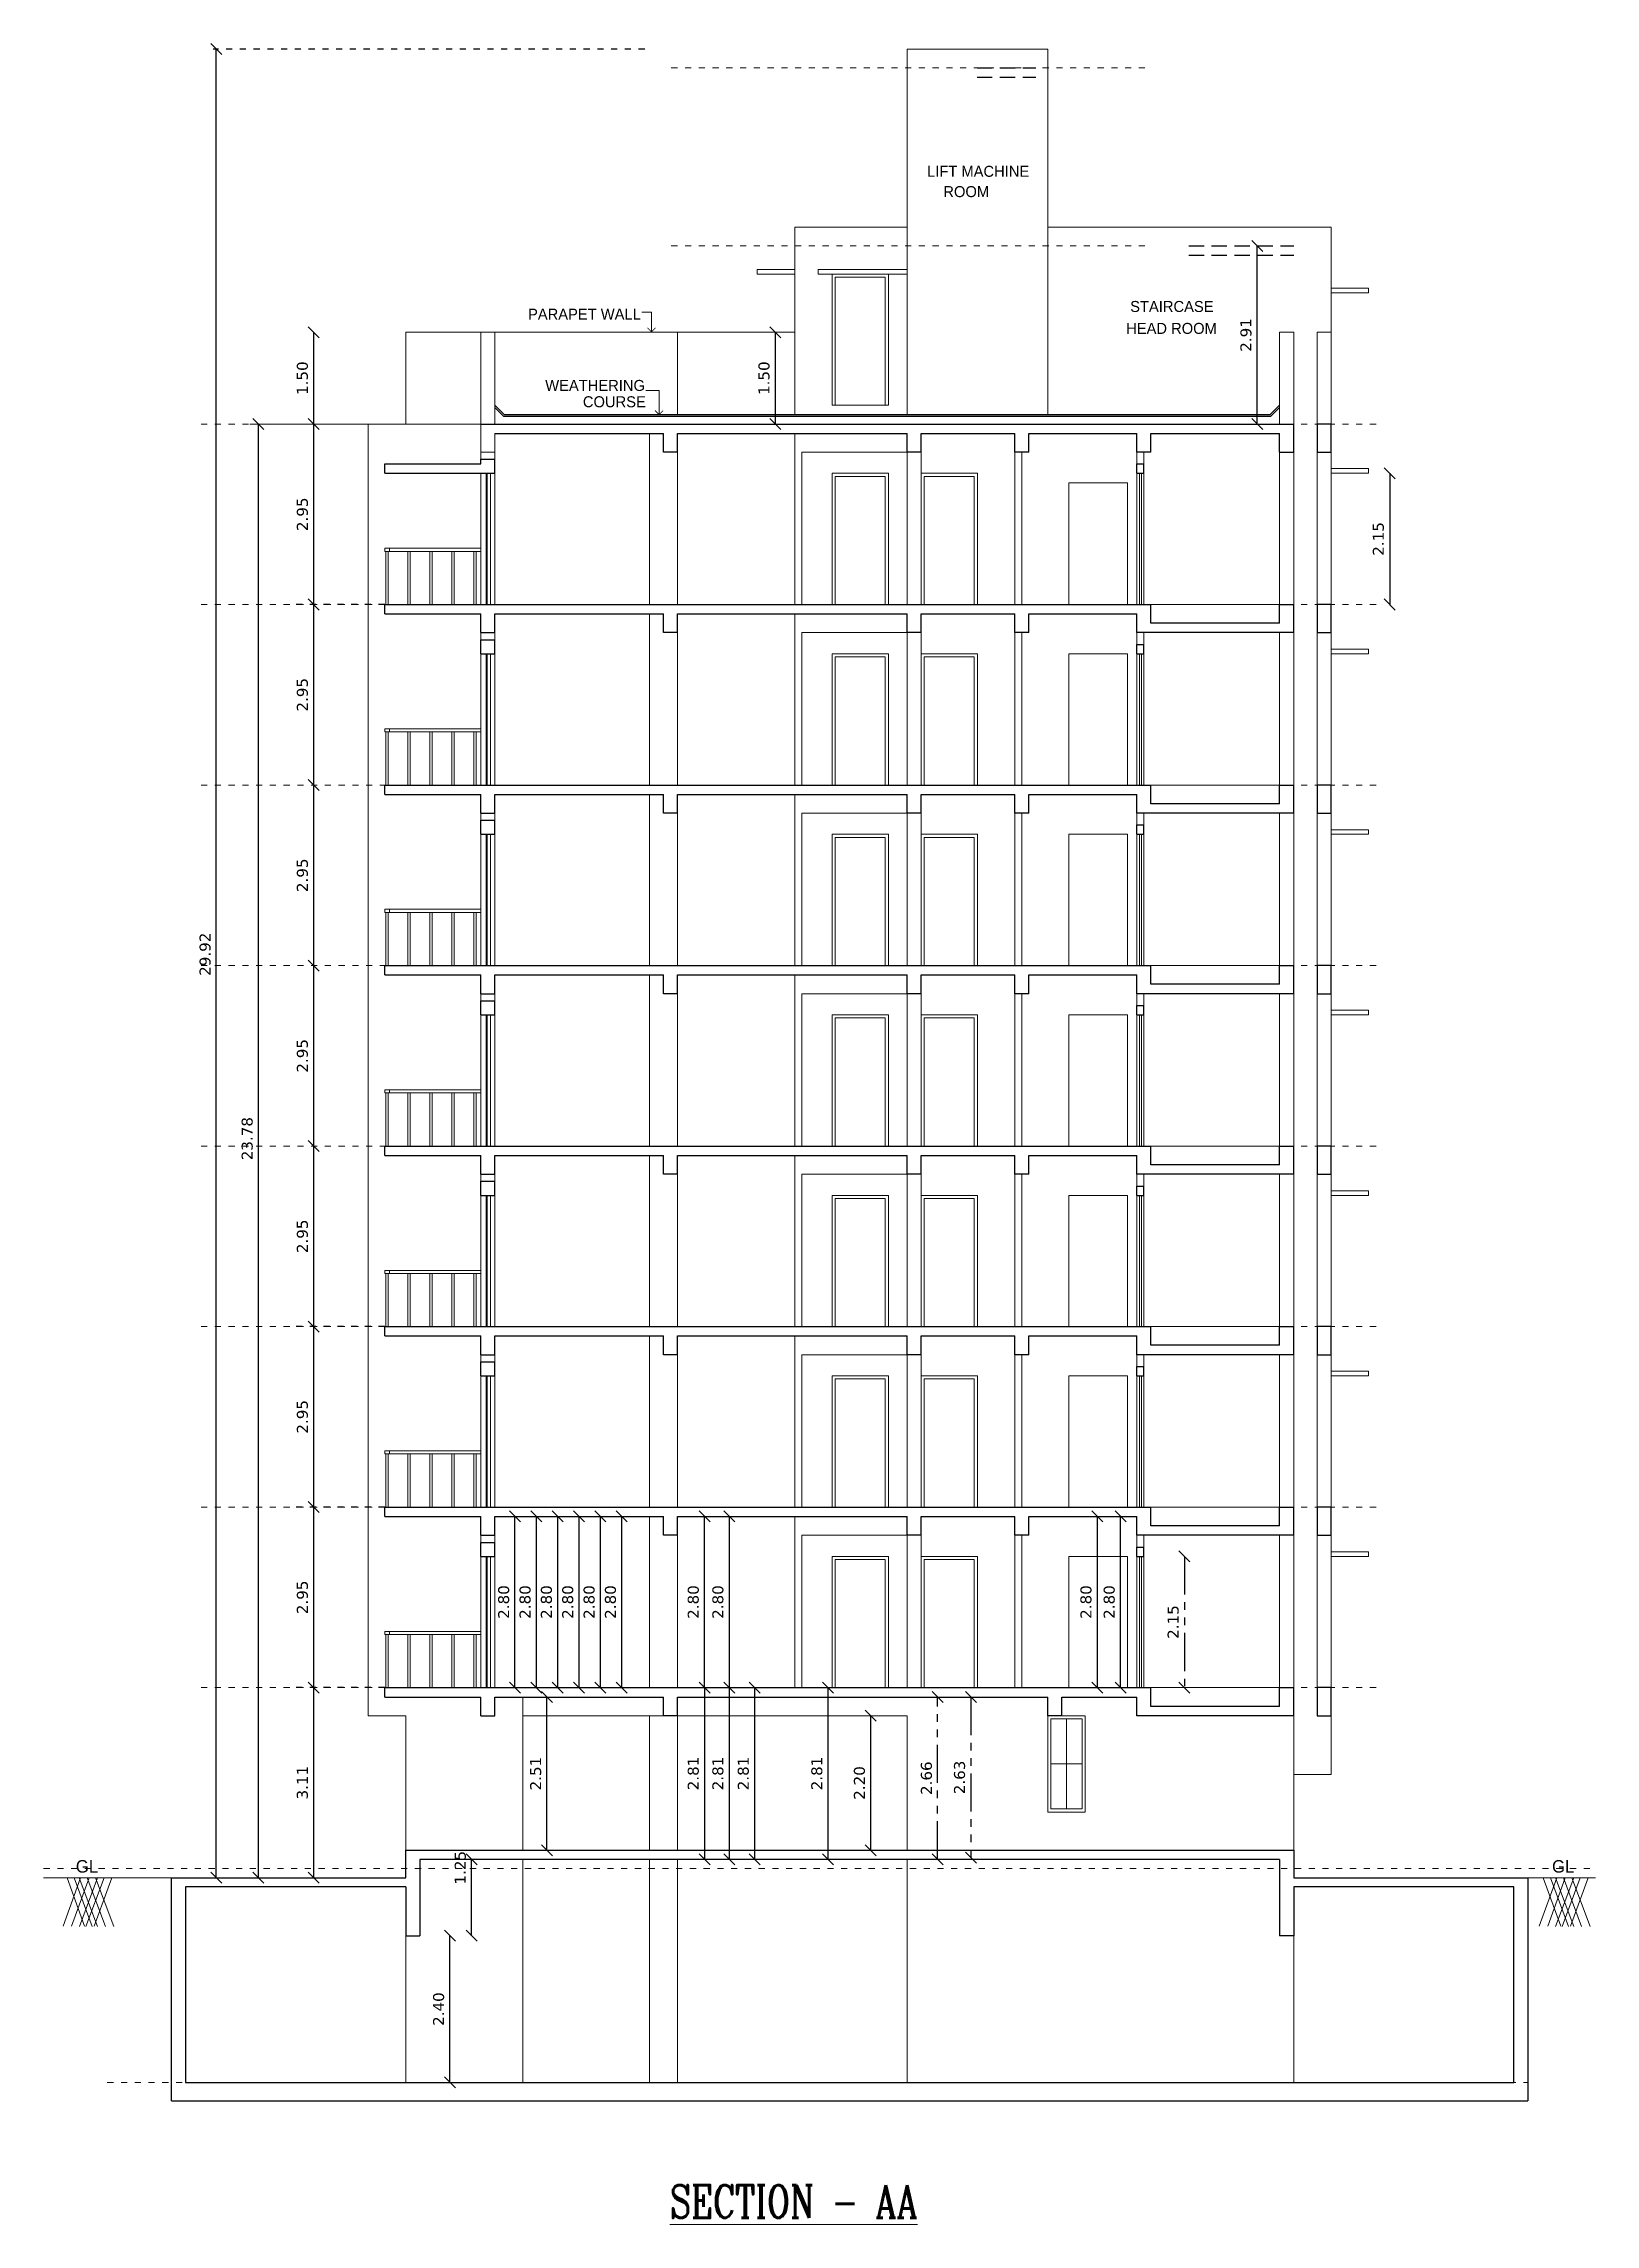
# Model space of a CAD drawing. Header units: metres. Extents: x 927 to 1109, y 805 to 891.
# Drawn here: x 1083.27 to 1108.66, y 855.71 to 891.39 of the extents above; entities that cross this region are included whole.
import ezdxf

# ---------------------------------------------------------------- set-up
doc = ezdxf.new("R2010")
doc.units = ezdxf.units.M
doc.header["$MEASUREMENT"] = 0
doc.header["$PDMODE"] = 2
doc.header["$PDSIZE"] = 50
for name, pattern in [('DOT2', [0.125, 0, -0.125]), ('DOTX2', [0.5, 0, -0.5]), ('HIDDEN', [0.375, 0.25, -0.125]), ('PHANTOM2', [1.25, 0.625, -0.125, 0.125, -0.125, 0.125, -0.125])]:
    doc.linetypes.add(name, pattern=pattern)
doc.layers.get('0').update_dxf_attribs({"lineweight": 0})
doc.layers.get('Defpoints').update_dxf_attribs({"lineweight": 0})
doc.layers.add('BLK_1_BASEMENT_-1_BLDG_FOOTPRINT', color=1, linetype='Continuous', plot=False)
for name, color, linetype, lineweight in [('BLK_1_DRIVERS_TOILET', 165, 'Continuous', 0), ('BLK_1_FLR_1_KITCHEN', 163, 'Continuous', 0), ('BLK_i_WC_DRIVERS_TOILET_HT', 160, 'Continuous', 0), ('DIM', 3, 'Continuous', 0), ('DOOR', 8, 'Continuous', 0), ('ED', 30, 'Continuous', 0), ('ROOM TEXT', 7, 'Continuous', 0), ('TEXT', 7, 'Continuous', 0), ('wall', 7, 'Continuous', 0)]:
    doc.layers.add(name, color=color, linetype=linetype, lineweight=lineweight)
for name, color, linetype in [('BLK_1_FLR_0_AC_ROOM_1', 117, 'Continuous'), ('BLK_1_FLR_0_BATH_HT', 205, 'Continuous'), ('BLK_1_FLR_0_REGULAR_ROOM_1', 117, 'Continuous'), ('BLK_1_FLR_0_REGULAR_ROOM_2', 117, 'Continuous'), ('BLK_1_FLR_0_REGULAR_ROOM_3', 117, 'Continuous'), ('BLK_1_FLR_1_AC_ROOM_1', 117, 'Continuous'), ('BLK_1_FLR_1_AC_ROOM_2', 117, 'Continuous'), ('BLK_1_FLR_1_AC_ROOM_3', 117, 'Continuous'), ('BLK_1_FLR_1_AC_ROOM_4', 117, 'Continuous'), ('BLK_1_FLR_1_AC_ROOM_5', 117, 'Continuous'), ('BLK_1_FLR_1_AC_ROOM_6', 117, 'Continuous'), ('BLK_1_FLR_1_REGULAR_ROOM_1', 117, 'Continuous'), ('BLK_1_FLR_1_REGULAR_ROOM_2', 117, 'Continuous'), ('BLK_1_FLR_1_WC_BATH_HT', 223, 'Continuous'), ('BLK_1_PARAPET_HT', 233, 'Continuous'), ('BLK_n_SHADE_OVERHANG', 3, 'Continuous'), ('COLUMN', 2, 'Continuous'), ('ELECTRICAL_ROOM', 51, 'Continuous'), ('flr hts', 252, 'HIDDEN'), ('HAT', 15, 'Continuous')]:
    doc.layers.add(name, color=color, linetype=linetype)
doc.styles.add('GPL$0$ROMANC', font='romanc', dxfattribs={"width": 0.75})
doc.styles.get("Standard").update_dxf_attribs({"font": 'verdana.ttf', "height": 0.18})
doc.styles.add('UATEXT', font='GOTHIC.TTF')
doc.styles.add('USA', font='GOTHIC.TTF', dxfattribs={"width": 0.8})
doc.dimstyles.new('ED', dxfattribs={"dimscale": 0, "dimtxt": 0.18, "dimasz": 0.18, "dimexe": 0, "dimexo": 0, "dimgap": 0.09, "dimtad": 1, "dimtoh": 1, "dimzin": 3, "dimdsep": 46, "dimtxsty": 'Standard', "dimblk": 'OBLIQUE', "dimcen": 0.09, "dimse1": 1, "dimse2": 1, "dimclrd": 251, "dimclrt": 30, "dimadec": 0, "dimazin": 0, "dimtfac": 1, "dimtmove": 0, "dimatfit": 3, "dimldrblk": 'ARCHTICK', "dimfxl": 1, "dimtolj": 1, "dimtzin": 0, "dimarcsym": 0})
doc.dimstyles.get("Standard").update_dxf_attribs({"dimscale": 0, "dimtxt": 0.18, "dimasz": 0.18, "dimexe": 0.18, "dimexo": 0.0625, "dimgap": 0.09, "dimtad": 1, "dimtoh": 1, "dimzin": 0, "dimdsep": 46, "dimtxsty": 'Standard', "dimblk": 'OBLIQUE', "dimcen": 0.09, "dimse1": 1, "dimse2": 1, "dimadec": 0, "dimazin": 0, "dimtfac": 1, "dimtofl": 0, "dimtmove": 0, "dimatfit": 3, "dimldrblk": 'OBLIQUE', "dimfxl": 1, "dimtolj": 1, "dimtzin": 0, "dimarcsym": 0})

msp = doc.modelspace()

# ---------------------------------------------------------------- texts
at = {"layer": 'DIM', "style": 'USA'}
for p in [(1083.797, 861.468), (1107.952, 861.468)]:
    msp.add_text('GL', height=0.2044, dxfattribs=at).set_placement(p)
at = {"layer": 'ROOM TEXT', "style": 'UATEXT'}
for s, p in [('LIFT MACHINE', (1097.726, 889.212)), ('ROOM', (1097.992, 888.88)), ('PARAPET WALL', (1091.196, 886.875)), ('STAIRCASE', (1101.049, 887.001)), ('HEAD ROOM', (1100.983, 886.642)), ('WEATHERING', (1091.478, 885.709)), ('COURSE', (1092.094, 885.442))]:
    msp.add_text(s, height=0.18, dxfattribs=at).set_placement(p)
at = {"layer": 'TEXT', "style": 'GPL$0$ROMANC', "width": 0.75}
msp.add_text('%%USECTION - AA', height=0.53667, dxfattribs=at).set_placement((1093.517, 855.82))

# ---------------------------------------------------------------- blocks, each defined once
blk = doc.blocks.new('A')
at = {"const_width": 0.512}
blk.add_lwpolyline([(-2.8, -2.4), (0, 0), (2.4, -2.8)], dxfattribs=at)
blk = doc.blocks.new('_Oblique')
at = {"color": 0, "linetype": 'ByBlock', "lineweight": -2}
blk.add_line((-0.5, -0.5), (0.5, 0.5), dxfattribs=at)
blk = doc.blocks.new('*D91')
at = {"layer": 'Defpoints', "color": 0, "transparency": 16777216}
for p in [(1087.689, 864.495), (1089.196, 864.495), (1089.196, 861.385)]:
    blk.add_point(p, dxfattribs=at)
at = {"layer": 'ED', "color": 251, "lineweight": -2, "transparency": 16777216}
blk.add_line((1087.689, 861.385), (1087.689, 864.495), dxfattribs=at)
at = {"layer": 'ED', "color": 251, "lineweight": -2, "transparency": 16777216, "xscale": 0.18, "yscale": 0.18, "zscale": 0.18}
for p, rotation in [((1087.689, 864.495), 90), ((1087.689, 861.385), 270)]:
    blk.add_blockref('_Oblique', p, dxfattribs=dict(at, rotation=rotation))
at = {"layer": 'ED', "color": 30, "transparency": 16777216, "insert": (1087.505, 862.94), "char_height": 0.18, "attachment_point": 5, "rotation": 90}
blk.add_mtext('\\A1;3.11', dxfattribs=at)
blk = doc.blocks.new('_ArchTick')
at = {"color": 0, "const_width": 0.15}
blk.add_lwpolyline([(-0.5, -0.5), (0.5, 0.5)], dxfattribs=at)
blk = doc.blocks.new('*D92')
at = {"layer": 'Defpoints', "color": 0, "transparency": 16777216}
for p in [(1087.689, 867.448), (1088.851, 867.448), (1089.096, 864.495)]:
    blk.add_point(p, dxfattribs=at)
at = {"layer": 'ED', "color": 251, "lineweight": -2, "transparency": 16777216}
blk.add_line((1087.689, 864.495), (1087.689, 867.448), dxfattribs=at)
at = {"layer": 'ED', "color": 251, "lineweight": -2, "transparency": 16777216, "xscale": 0.18, "yscale": 0.18, "zscale": 0.18}
for p, rotation in [((1087.689, 867.448), 90), ((1087.689, 864.495), 270)]:
    blk.add_blockref('_Oblique', p, dxfattribs=dict(at, rotation=rotation))
at = {"layer": 'ED', "color": 30, "transparency": 16777216, "insert": (1087.505, 865.971), "char_height": 0.18, "attachment_point": 5, "rotation": 90}
blk.add_mtext('\\A1;2.95', dxfattribs=at)
blk = doc.blocks.new('*D93')
at = {"layer": 'Defpoints', "color": 0, "transparency": 16777216}
for p in [(1087.689, 870.401), (1088.851, 870.401), (1088.851, 867.448)]:
    blk.add_point(p, dxfattribs=at)
at = {"layer": 'ED', "color": 251, "lineweight": -2, "transparency": 16777216}
blk.add_line((1087.689, 867.448), (1087.689, 870.401), dxfattribs=at)
at = {"layer": 'ED', "color": 251, "lineweight": -2, "transparency": 16777216, "xscale": 0.18, "yscale": 0.18, "zscale": 0.18}
for p, rotation in [((1087.689, 870.401), 90), ((1087.689, 867.448), 270)]:
    blk.add_blockref('_Oblique', p, dxfattribs=dict(at, rotation=rotation))
at = {"layer": 'ED', "color": 30, "transparency": 16777216, "insert": (1087.505, 868.925), "char_height": 0.18, "attachment_point": 5, "rotation": 90}
blk.add_mtext('\\A1;2.95', dxfattribs=at)
blk = doc.blocks.new('*D94')
at = {"layer": 'Defpoints', "color": 0, "transparency": 16777216}
for p in [(1087.689, 873.355), (1088.851, 873.355), (1088.851, 870.401)]:
    blk.add_point(p, dxfattribs=at)
at = {"layer": 'ED', "color": 251, "lineweight": -2, "transparency": 16777216}
blk.add_line((1087.689, 870.401), (1087.689, 873.355), dxfattribs=at)
at = {"layer": 'ED', "color": 251, "lineweight": -2, "transparency": 16777216, "xscale": 0.18, "yscale": 0.18, "zscale": 0.18}
for p, rotation in [((1087.689, 873.355), 90), ((1087.689, 870.401), 270)]:
    blk.add_blockref('_Oblique', p, dxfattribs=dict(at, rotation=rotation))
at = {"layer": 'ED', "color": 30, "transparency": 16777216, "insert": (1087.505, 871.878), "char_height": 0.18, "attachment_point": 5, "rotation": 90}
blk.add_mtext('\\A1;2.95', dxfattribs=at)
blk = doc.blocks.new('*D95')
at = {"layer": 'Defpoints', "color": 0, "transparency": 16777216}
for p in [(1087.689, 885.168), (1090.423, 885.168), (1087.995, 882.215)]:
    blk.add_point(p, dxfattribs=at)
at = {"layer": 'ED', "color": 251, "lineweight": -2, "transparency": 16777216}
blk.add_line((1087.689, 882.215), (1087.689, 885.168), dxfattribs=at)
at = {"layer": 'ED', "color": 251, "lineweight": -2, "transparency": 16777216, "xscale": 0.18, "yscale": 0.18, "zscale": 0.18}
for p, rotation in [((1087.689, 885.168), 90), ((1087.689, 882.215), 270)]:
    blk.add_blockref('_Oblique', p, dxfattribs=dict(at, rotation=rotation))
at = {"layer": 'ED', "color": 30, "transparency": 16777216, "insert": (1087.505, 883.691), "char_height": 0.18, "attachment_point": 5, "rotation": 90}
blk.add_mtext('\\A1;2.95', dxfattribs=at)
blk = doc.blocks.new('*D96')
at = {"layer": 'Defpoints', "color": 0, "transparency": 16777216}
for p in [(1087.689, 886.668), (1090.423, 886.668), (1090.423, 885.168)]:
    blk.add_point(p, dxfattribs=at)
at = {"layer": 'wall', "color": 251, "lineweight": -2, "transparency": 16777216}
blk.add_line((1087.689, 885.168), (1087.689, 886.668), dxfattribs=at)
at = {"layer": 'wall', "color": 251, "lineweight": -2, "transparency": 16777216, "xscale": 0.18, "yscale": 0.18, "zscale": 0.18}
for p, rotation in [((1087.689, 886.668), 90), ((1087.689, 885.168), 270)]:
    blk.add_blockref('_Oblique', p, dxfattribs=dict(at, rotation=rotation))
at = {"layer": 'wall', "color": 30, "transparency": 16777216, "insert": (1087.505, 885.918), "char_height": 0.18, "attachment_point": 5, "rotation": 90}
blk.add_mtext('\\A1;1.50', dxfattribs=at)
blk = doc.blocks.new('*D28')
at = {"layer": 'Defpoints', "color": 0, "transparency": 16777216}
for p in [(1086.786, 885.168), (1087.689, 885.168), (1087.689, 861.385)]:
    blk.add_point(p, dxfattribs=at)
at = {"layer": 'ED', "color": 251, "lineweight": -2, "transparency": 16777216}
blk.add_line((1086.786, 861.385), (1086.786, 885.168), dxfattribs=at)
at = {"layer": 'ED', "color": 251, "lineweight": -2, "transparency": 16777216, "xscale": 0.18, "yscale": 0.18, "zscale": 0.18}
for p, rotation in [((1086.786, 885.168), 90), ((1086.786, 861.385), 270)]:
    blk.add_blockref('_Oblique', p, dxfattribs=dict(at, rotation=rotation))
at = {"layer": 'ED', "color": 30, "transparency": 16777216, "insert": (1086.602, 873.476), "char_height": 0.18, "attachment_point": 5, "rotation": 90}
blk.add_mtext('\\A1;23.78', dxfattribs=at)
blk = doc.blocks.new('*D97')
at = {"layer": 'Defpoints', "color": 0, "transparency": 16777216}
for p in [(1086.096, 891.301), (1097.4, 891.301), (1086.97, 861.385)]:
    blk.add_point(p, dxfattribs=at)
at = {"layer": 'ED', "color": 251, "lineweight": -2, "transparency": 16777216}
blk.add_line((1086.096, 861.385), (1086.096, 891.301), dxfattribs=at)
at = {"layer": 'ED', "color": 251, "lineweight": -2, "transparency": 16777216, "xscale": 0.18, "yscale": 0.18, "zscale": 0.18}
for p, rotation in [((1086.096, 891.301), 90), ((1086.096, 861.385), 270)]:
    blk.add_blockref('_Oblique', p, dxfattribs=dict(at, rotation=rotation))
at = {"layer": 'ED', "color": 30, "transparency": 16777216, "insert": (1085.913, 876.493), "char_height": 0.18, "attachment_point": 5, "rotation": 90}
blk.add_mtext('\\A1;29.92', dxfattribs=at)
blk = doc.blocks.new('*D98')
at = {"layer": 'Defpoints', "color": 0, "transparency": 16777216}
for p in [(1103.128, 888.081), (1103.495, 888.081), (1103.495, 885.168)]:
    blk.add_point(p, dxfattribs=at)
at = {"layer": 'ED', "color": 251, "lineweight": -2, "transparency": 16777216}
blk.add_line((1103.128, 885.168), (1103.128, 888.081), dxfattribs=at)
at = {"layer": 'ED', "color": 251, "lineweight": -2, "transparency": 16777216, "xscale": 0.18, "yscale": 0.18, "zscale": 0.18}
for p, rotation in [((1103.128, 888.081), 90), ((1103.128, 885.168), 270)]:
    blk.add_blockref('_Oblique', p, dxfattribs=dict(at, rotation=rotation))
at = {"layer": 'ED', "color": 30, "transparency": 16777216, "insert": (1102.944, 886.625), "char_height": 0.18, "attachment_point": 5, "rotation": 90}
blk.add_mtext('\\A1;2.91', dxfattribs=at)
blk = doc.blocks.new('*D99')
at = {"layer": 'Defpoints', "color": 0, "transparency": 16777216}
for p in [(1096.804, 864.035), (1097.4, 864.035), (1097.4, 861.835)]:
    blk.add_point(p, dxfattribs=at)
at = {"layer": 'ED', "color": 251, "lineweight": -2, "transparency": 16777216}
blk.add_line((1096.804, 861.835), (1096.804, 864.035), dxfattribs=at)
at = {"layer": 'ED', "color": 251, "lineweight": -2, "transparency": 16777216, "xscale": 0.18, "yscale": 0.18, "zscale": 0.18}
for p, rotation in [((1096.804, 864.035), 90), ((1096.804, 861.835), 270)]:
    blk.add_blockref('_Oblique', p, dxfattribs=dict(at, rotation=rotation))
at = {"layer": 'ED', "color": 30, "transparency": 16777216, "insert": (1096.62, 862.935), "char_height": 0.18, "attachment_point": 5, "rotation": 90}
blk.add_mtext('\\A1;2.20', dxfattribs=at)
blk = doc.blocks.new('*D142')
at = {"layer": 'BLK_1_FLR_0_REGULAR_ROOM_1', "color": 0, "lineweight": -2, "transparency": 16777216}
blk.add_line((1094.086, 864.495), (1094.086, 861.685), dxfattribs=at)
at = {"layer": 'Defpoints', "color": 0, "transparency": 16777216}
for p in [(1093.643, 864.495), (1093.643, 861.685), (1094.086, 861.685)]:
    blk.add_point(p, dxfattribs=at)
at = {"layer": 'BLK_1_FLR_0_REGULAR_ROOM_1', "color": 0, "lineweight": -2, "transparency": 16777216, "xscale": 0.18, "yscale": 0.18, "zscale": 0.18}
for p, rotation in [((1094.086, 864.495), 90), ((1094.086, 861.685), 270)]:
    blk.add_blockref('_Oblique', p, dxfattribs=dict(at, rotation=rotation))
at = {"layer": 'BLK_1_FLR_0_REGULAR_ROOM_1', "color": 0, "transparency": 16777216, "insert": (1093.901, 863.09), "char_height": 0.18, "attachment_point": 5, "rotation": 90}
blk.add_mtext('\\A1;2.81', dxfattribs=at)
blk = doc.blocks.new('*D143')
at = {"layer": 'BLK_1_FLR_0_REGULAR_ROOM_2', "color": 0, "lineweight": -2, "transparency": 16777216}
blk.add_line((1094.488, 864.495), (1094.488, 861.685), dxfattribs=at)
at = {"layer": 'Defpoints', "color": 0, "transparency": 16777216}
for p in [(1093.643, 864.495), (1093.643, 861.685), (1094.488, 861.685)]:
    blk.add_point(p, dxfattribs=at)
at = {"layer": 'BLK_1_FLR_0_REGULAR_ROOM_2', "color": 0, "lineweight": -2, "transparency": 16777216, "xscale": 0.18, "yscale": 0.18, "zscale": 0.18}
for p, rotation in [((1094.488, 864.495), 90), ((1094.488, 861.685), 270)]:
    blk.add_blockref('_Oblique', p, dxfattribs=dict(at, rotation=rotation))
at = {"layer": 'BLK_1_FLR_0_REGULAR_ROOM_2', "color": 0, "transparency": 16777216, "insert": (1094.304, 863.09), "char_height": 0.18, "attachment_point": 5, "rotation": 90}
blk.add_mtext('\\A1;2.81', dxfattribs=at)
blk = doc.blocks.new('*D144')
at = {"layer": 'BLK_1_FLR_1_REGULAR_ROOM_1', "color": 0, "lineweight": -2, "transparency": 16777216}
blk.add_line((1094.086, 864.495), (1094.086, 867.295), dxfattribs=at)
at = {"layer": 'Defpoints', "color": 0, "transparency": 16777216}
for p in [(1093.643, 867.295), (1094.086, 867.295), (1093.643, 864.495)]:
    blk.add_point(p, dxfattribs=at)
at = {"layer": 'BLK_1_FLR_1_REGULAR_ROOM_1', "color": 0, "lineweight": -2, "transparency": 16777216, "xscale": 0.18, "yscale": 0.18, "zscale": 0.18}
for p, rotation in [((1094.086, 867.295), 90), ((1094.086, 864.495), 270)]:
    blk.add_blockref('_Oblique', p, dxfattribs=dict(at, rotation=rotation))
at = {"layer": 'BLK_1_FLR_1_REGULAR_ROOM_1', "color": 0, "transparency": 16777216, "insert": (1093.901, 865.895), "char_height": 0.18, "attachment_point": 5, "rotation": 90}
blk.add_mtext('\\A1;2.80', dxfattribs=at)
blk = doc.blocks.new('*D145')
at = {"layer": 'BLK_1_FLR_1_REGULAR_ROOM_2', "color": 0, "lineweight": -2, "transparency": 16777216}
blk.add_line((1094.488, 867.295), (1094.488, 864.495), dxfattribs=at)
at = {"layer": 'Defpoints', "color": 0, "transparency": 16777216}
for p in [(1093.643, 867.295), (1093.643, 864.495), (1094.488, 864.495)]:
    blk.add_point(p, dxfattribs=at)
at = {"layer": 'BLK_1_FLR_1_REGULAR_ROOM_2', "color": 0, "lineweight": -2, "transparency": 16777216, "xscale": 0.18, "yscale": 0.18, "zscale": 0.18}
for p, rotation in [((1094.488, 867.295), 90), ((1094.488, 864.495), 270)]:
    blk.add_blockref('_Oblique', p, dxfattribs=dict(at, rotation=rotation))
at = {"layer": 'BLK_1_FLR_1_REGULAR_ROOM_2', "color": 0, "transparency": 16777216, "insert": (1094.304, 865.895), "char_height": 0.18, "attachment_point": 5, "rotation": 90}
blk.add_mtext('\\A1;2.80', dxfattribs=at)
blk = doc.blocks.new('*D146')
at = {"layer": 'BLK_1_FLR_1_WC_BATH_HT', "color": 0, "lineweight": -2, "transparency": 16777216}
blk.add_line((1100.512, 864.495), (1100.512, 867.295), dxfattribs=at)
at = {"layer": 'Defpoints', "color": 0, "transparency": 16777216}
for p in [(1099.267, 867.295), (1100.512, 867.295), (1099.267, 864.495)]:
    blk.add_point(p, dxfattribs=at)
at = {"layer": 'BLK_1_FLR_1_WC_BATH_HT', "color": 0, "lineweight": -2, "transparency": 16777216, "xscale": 0.18, "yscale": 0.18, "zscale": 0.18}
for p, rotation in [((1100.512, 867.295), 90), ((1100.512, 864.495), 270)]:
    blk.add_blockref('_Oblique', p, dxfattribs=dict(at, rotation=rotation))
at = {"layer": 'BLK_1_FLR_1_WC_BATH_HT', "color": 0, "transparency": 16777216, "insert": (1100.327, 865.895), "char_height": 0.18, "attachment_point": 5, "rotation": 90}
blk.add_mtext('\\A1;2.80', dxfattribs=at)
blk = doc.blocks.new('*D147')
at = {"layer": 'BLK_1_PARAPET_HT', "color": 0, "lineweight": -2, "transparency": 16777216}
blk.add_line((1095.242, 886.668), (1095.242, 885.168), dxfattribs=at)
at = {"layer": 'Defpoints', "color": 0, "transparency": 16777216}
for p in [(1095.56, 886.668), (1095.242, 885.168), (1095.56, 885.168)]:
    blk.add_point(p, dxfattribs=at)
at = {"layer": 'BLK_1_PARAPET_HT', "color": 0, "lineweight": -2, "transparency": 16777216, "xscale": 0.18, "yscale": 0.18, "zscale": 0.18}
for p, rotation in [((1095.242, 886.668), 90), ((1095.242, 885.168), 270)]:
    blk.add_blockref('_Oblique', p, dxfattribs=dict(at, rotation=rotation))
at = {"layer": 'BLK_1_PARAPET_HT', "color": 0, "transparency": 16777216, "insert": (1095.058, 885.918), "char_height": 0.18, "attachment_point": 5, "rotation": 90}
blk.add_mtext('\\A1;1.50', dxfattribs=at)
blk = doc.blocks.new('*D176')
at = {"layer": 'BLK_n_SHADE_OVERHANG', "color": 0, "lineweight": -2, "transparency": 16777216}
blk.add_line((1105.295, 884.361), (1105.295, 882.215), dxfattribs=at)
at = {"layer": 'Defpoints', "color": 0, "transparency": 16777216}
for p in [(1104.338, 884.361), (1104.338, 882.215), (1105.295, 882.215)]:
    blk.add_point(p, dxfattribs=at)
at = {"layer": 'BLK_n_SHADE_OVERHANG', "color": 0, "lineweight": -2, "transparency": 16777216, "xscale": 0.18, "yscale": 0.18, "zscale": 0.18}
for p, rotation in [((1105.295, 884.361), 90), ((1105.295, 882.215), 270)]:
    blk.add_blockref('_Oblique', p, dxfattribs=dict(at, rotation=rotation))
at = {"layer": 'BLK_n_SHADE_OVERHANG', "color": 0, "transparency": 16777216, "insert": (1105.111, 883.288), "char_height": 0.18, "attachment_point": 5, "rotation": 90}
blk.add_mtext('\\A1;2.15', dxfattribs=at)
blk = doc.blocks.new('*D178')
at = {"layer": 'BLK_1_FLR_1_KITCHEN', "color": 0, "lineweight": -2, "transparency": 16777216}
blk.add_line((1100.892, 864.495), (1100.892, 867.295), dxfattribs=at)
at = {"layer": 'Defpoints', "color": 0, "transparency": 16777216}
for p in [(1099.71, 867.295), (1100.892, 867.295), (1099.71, 864.495)]:
    blk.add_point(p, dxfattribs=at)
at = {"layer": 'BLK_1_FLR_1_KITCHEN', "color": 0, "lineweight": -2, "transparency": 16777216, "xscale": 0.18, "yscale": 0.18, "zscale": 0.18}
for p, rotation in [((1100.892, 867.295), 90), ((1100.892, 864.495), 270)]:
    blk.add_blockref('_Oblique', p, dxfattribs=dict(at, rotation=rotation))
at = {"layer": 'BLK_1_FLR_1_KITCHEN', "color": 0, "transparency": 16777216, "insert": (1100.707, 865.895), "char_height": 0.18, "attachment_point": 5, "rotation": 90}
blk.add_mtext('\\A1;2.80', dxfattribs=at)
blk = doc.blocks.new('*D179')
at = {"layer": 'BLK_1_FLR_1_AC_ROOM_1', "color": 0, "lineweight": -2, "transparency": 16777216}
blk.add_line((1090.983, 864.495), (1090.983, 867.295), dxfattribs=at)
at = {"layer": 'Defpoints', "color": 0, "transparency": 16777216}
for p in [(1090.653, 867.295), (1090.983, 867.295), (1090.653, 864.495)]:
    blk.add_point(p, dxfattribs=at)
at = {"layer": 'BLK_1_FLR_1_AC_ROOM_1', "color": 0, "lineweight": -2, "transparency": 16777216, "xscale": 0.18, "yscale": 0.18, "zscale": 0.18}
for p, rotation in [((1090.983, 867.295), 90), ((1090.983, 864.495), 270)]:
    blk.add_blockref('_Oblique', p, dxfattribs=dict(at, rotation=rotation))
at = {"layer": 'BLK_1_FLR_1_AC_ROOM_1', "color": 0, "transparency": 16777216, "insert": (1090.799, 865.895), "char_height": 0.18, "attachment_point": 5, "rotation": 90}
blk.add_mtext('\\A1;2.80', dxfattribs=at)
blk = doc.blocks.new('*D312')
at = {"layer": 'Defpoints', "color": 0, "transparency": 16777216}
for p in [(1087.689, 876.308), (1088.851, 876.308), (1088.851, 873.355)]:
    blk.add_point(p, dxfattribs=at)
at = {"layer": 'ED', "color": 251, "lineweight": -2, "transparency": 16777216}
blk.add_line((1087.689, 873.355), (1087.689, 876.308), dxfattribs=at)
at = {"layer": 'ED', "color": 251, "lineweight": -2, "transparency": 16777216, "xscale": 0.18, "yscale": 0.18, "zscale": 0.18}
for p, rotation in [((1087.689, 876.308), 90), ((1087.689, 873.355), 270)]:
    blk.add_blockref('_Oblique', p, dxfattribs=dict(at, rotation=rotation))
at = {"layer": 'ED', "color": 30, "transparency": 16777216, "insert": (1087.505, 874.831), "char_height": 0.18, "attachment_point": 5, "rotation": 90}
blk.add_mtext('\\A1;2.95', dxfattribs=at)
blk = doc.blocks.new('*D313')
at = {"layer": 'Defpoints', "color": 0, "transparency": 16777216}
for p in [(1087.689, 879.261), (1088.851, 879.261), (1088.851, 876.308)]:
    blk.add_point(p, dxfattribs=at)
at = {"layer": 'ED', "color": 251, "lineweight": -2, "transparency": 16777216}
blk.add_line((1087.689, 876.308), (1087.689, 879.261), dxfattribs=at)
at = {"layer": 'ED', "color": 251, "lineweight": -2, "transparency": 16777216, "xscale": 0.18, "yscale": 0.18, "zscale": 0.18}
for p, rotation in [((1087.689, 879.261), 90), ((1087.689, 876.308), 270)]:
    blk.add_blockref('_Oblique', p, dxfattribs=dict(at, rotation=rotation))
at = {"layer": 'ED', "color": 30, "transparency": 16777216, "insert": (1087.505, 877.785), "char_height": 0.18, "attachment_point": 5, "rotation": 90}
blk.add_mtext('\\A1;2.95', dxfattribs=at)
blk = doc.blocks.new('*D314')
at = {"layer": 'Defpoints', "color": 0, "transparency": 16777216}
for p in [(1087.689, 882.215), (1088.851, 882.215), (1088.851, 879.261)]:
    blk.add_point(p, dxfattribs=at)
at = {"layer": 'ED', "color": 251, "lineweight": -2, "transparency": 16777216}
blk.add_line((1087.689, 879.261), (1087.689, 882.215), dxfattribs=at)
at = {"layer": 'ED', "color": 251, "lineweight": -2, "transparency": 16777216, "xscale": 0.18, "yscale": 0.18, "zscale": 0.18}
for p, rotation in [((1087.689, 882.215), 90), ((1087.689, 879.261), 270)]:
    blk.add_blockref('_Oblique', p, dxfattribs=dict(at, rotation=rotation))
at = {"layer": 'ED', "color": 30, "transparency": 16777216, "insert": (1087.505, 880.738), "char_height": 0.18, "attachment_point": 5, "rotation": 90}
blk.add_mtext('\\A1;2.95', dxfattribs=at)
blk = doc.blocks.new('*D315')
at = {"layer": 'BLK_1_FLR_1_AC_ROOM_2', "color": 0, "lineweight": -2, "transparency": 16777216}
blk.add_line((1091.333, 864.495), (1091.333, 867.295), dxfattribs=at)
at = {"layer": 'Defpoints', "color": 0, "transparency": 16777216}
for p in [(1090.983, 867.295), (1091.333, 867.295), (1091.099, 864.495)]:
    blk.add_point(p, dxfattribs=at)
at = {"layer": 'BLK_1_FLR_1_AC_ROOM_2', "color": 0, "lineweight": -2, "transparency": 16777216, "xscale": 0.18, "yscale": 0.18, "zscale": 0.18}
for p, rotation in [((1091.333, 867.295), 90), ((1091.333, 864.495), 270)]:
    blk.add_blockref('_Oblique', p, dxfattribs=dict(at, rotation=rotation))
at = {"layer": 'BLK_1_FLR_1_AC_ROOM_2', "color": 0, "transparency": 16777216, "insert": (1091.149, 865.895), "char_height": 0.18, "attachment_point": 5, "rotation": 90}
blk.add_mtext('\\A1;2.80', dxfattribs=at)
blk = doc.blocks.new('*D316')
at = {"layer": 'BLK_1_FLR_1_AC_ROOM_3', "color": 0, "lineweight": -2, "transparency": 16777216}
blk.add_line((1091.682, 864.495), (1091.682, 867.295), dxfattribs=at)
at = {"layer": 'Defpoints', "color": 0, "transparency": 16777216}
for p in [(1091.333, 867.295), (1091.682, 867.295), (1091.449, 864.495)]:
    blk.add_point(p, dxfattribs=at)
at = {"layer": 'BLK_1_FLR_1_AC_ROOM_3', "color": 0, "lineweight": -2, "transparency": 16777216, "xscale": 0.18, "yscale": 0.18, "zscale": 0.18}
for p, rotation in [((1091.682, 867.295), 90), ((1091.682, 864.495), 270)]:
    blk.add_blockref('_Oblique', p, dxfattribs=dict(at, rotation=rotation))
at = {"layer": 'BLK_1_FLR_1_AC_ROOM_3', "color": 0, "transparency": 16777216, "insert": (1091.498, 865.895), "char_height": 0.18, "attachment_point": 5, "rotation": 90}
blk.add_mtext('\\A1;2.80', dxfattribs=at)
blk = doc.blocks.new('*D317')
at = {"layer": 'BLK_1_FLR_1_AC_ROOM_4', "color": 0, "lineweight": -2, "transparency": 16777216}
blk.add_line((1092.031, 864.495), (1092.031, 867.295), dxfattribs=at)
at = {"layer": 'Defpoints', "color": 0, "transparency": 16777216}
for p in [(1091.682, 867.295), (1092.031, 867.295), (1091.798, 864.495)]:
    blk.add_point(p, dxfattribs=at)
at = {"layer": 'BLK_1_FLR_1_AC_ROOM_4', "color": 0, "lineweight": -2, "transparency": 16777216, "xscale": 0.18, "yscale": 0.18, "zscale": 0.18}
for p, rotation in [((1092.031, 867.295), 90), ((1092.031, 864.495), 270)]:
    blk.add_blockref('_Oblique', p, dxfattribs=dict(at, rotation=rotation))
at = {"layer": 'BLK_1_FLR_1_AC_ROOM_4', "color": 0, "transparency": 16777216, "insert": (1091.847, 865.895), "char_height": 0.18, "attachment_point": 5, "rotation": 90}
blk.add_mtext('\\A1;2.80', dxfattribs=at)
blk = doc.blocks.new('*D318')
at = {"layer": 'BLK_1_FLR_1_AC_ROOM_5', "color": 0, "lineweight": -2, "transparency": 16777216}
blk.add_line((1092.381, 864.495), (1092.381, 867.295), dxfattribs=at)
at = {"layer": 'Defpoints', "color": 0, "transparency": 16777216}
for p in [(1092.031, 867.295), (1092.381, 867.295), (1092.147, 864.495)]:
    blk.add_point(p, dxfattribs=at)
at = {"layer": 'BLK_1_FLR_1_AC_ROOM_5', "color": 0, "lineweight": -2, "transparency": 16777216, "xscale": 0.18, "yscale": 0.18, "zscale": 0.18}
for p, rotation in [((1092.381, 867.295), 90), ((1092.381, 864.495), 270)]:
    blk.add_blockref('_Oblique', p, dxfattribs=dict(at, rotation=rotation))
at = {"layer": 'BLK_1_FLR_1_AC_ROOM_5', "color": 0, "transparency": 16777216, "insert": (1092.197, 865.895), "char_height": 0.18, "attachment_point": 5, "rotation": 90}
blk.add_mtext('\\A1;2.80', dxfattribs=at)
blk = doc.blocks.new('*D319')
at = {"layer": 'BLK_1_FLR_1_AC_ROOM_6', "color": 0, "lineweight": -2, "transparency": 16777216}
blk.add_line((1092.73, 864.495), (1092.73, 867.295), dxfattribs=at)
at = {"layer": 'Defpoints', "color": 0, "transparency": 16777216}
for p in [(1092.381, 867.295), (1092.73, 867.295), (1092.497, 864.495)]:
    blk.add_point(p, dxfattribs=at)
at = {"layer": 'BLK_1_FLR_1_AC_ROOM_6', "color": 0, "lineweight": -2, "transparency": 16777216, "xscale": 0.18, "yscale": 0.18, "zscale": 0.18}
for p, rotation in [((1092.73, 867.295), 90), ((1092.73, 864.495), 270)]:
    blk.add_blockref('_Oblique', p, dxfattribs=dict(at, rotation=rotation))
at = {"layer": 'BLK_1_FLR_1_AC_ROOM_6', "color": 0, "transparency": 16777216, "insert": (1092.546, 865.895), "char_height": 0.18, "attachment_point": 5, "rotation": 90}
blk.add_mtext('\\A1;2.80', dxfattribs=at)
blk = doc.blocks.new('*D320')
at = {"layer": 'BLK_1_FLR_0_BATH_HT', "color": 0, "lineweight": -2, "transparency": 16777216}
blk.add_line((1096.107, 861.685), (1096.107, 864.495), dxfattribs=at)
at = {"layer": 'Defpoints', "color": 0, "transparency": 16777216}
for p in [(1094.797, 864.495), (1096.107, 864.495), (1094.797, 861.685)]:
    blk.add_point(p, dxfattribs=at)
at = {"layer": 'BLK_1_FLR_0_BATH_HT', "color": 0, "lineweight": -2, "transparency": 16777216, "xscale": 0.18, "yscale": 0.18, "zscale": 0.18}
for p, rotation in [((1096.107, 864.495), 90), ((1096.107, 861.685), 270)]:
    blk.add_blockref('_Oblique', p, dxfattribs=dict(at, rotation=rotation))
at = {"layer": 'BLK_1_FLR_0_BATH_HT', "color": 0, "transparency": 16777216, "insert": (1095.923, 863.09), "char_height": 0.18, "attachment_point": 5, "rotation": 90}
blk.add_mtext('\\A1;2.81', dxfattribs=at)
blk = doc.blocks.new('*D321')
at = {"layer": 'BLK_1_FLR_0_AC_ROOM_1', "color": 0, "lineweight": -2, "transparency": 16777216}
blk.add_line((1091.506, 861.835), (1091.506, 864.341), dxfattribs=at)
at = {"layer": 'Defpoints', "color": 0, "transparency": 16777216}
for p in [(1091.113, 864.341), (1091.506, 864.341), (1091.113, 861.835)]:
    blk.add_point(p, dxfattribs=at)
at = {"layer": 'BLK_1_FLR_0_AC_ROOM_1', "color": 0, "lineweight": -2, "transparency": 16777216, "xscale": 0.18, "yscale": 0.18, "zscale": 0.18}
for p, rotation in [((1091.506, 864.341), 90), ((1091.506, 861.835), 270)]:
    blk.add_blockref('_Oblique', p, dxfattribs=dict(at, rotation=rotation))
at = {"layer": 'BLK_1_FLR_0_AC_ROOM_1', "color": 0, "transparency": 16777216, "insert": (1091.322, 863.088), "char_height": 0.18, "attachment_point": 5, "rotation": 90}
blk.add_mtext('\\A1;2.51', dxfattribs=at)
blk = doc.blocks.new('*D322')
at = {"layer": 'BLK_1_FLR_0_REGULAR_ROOM_3', "color": 0, "lineweight": -2, "transparency": 16777216}
blk.add_line((1094.904, 864.495), (1094.904, 861.685), dxfattribs=at)
at = {"layer": 'Defpoints', "color": 0, "transparency": 16777216}
for p in [(1094.461, 864.495), (1094.461, 861.685), (1094.904, 861.685)]:
    blk.add_point(p, dxfattribs=at)
at = {"layer": 'BLK_1_FLR_0_REGULAR_ROOM_3', "color": 0, "lineweight": -2, "transparency": 16777216, "xscale": 0.18, "yscale": 0.18, "zscale": 0.18}
for p, rotation in [((1094.904, 864.495), 90), ((1094.904, 861.685), 270)]:
    blk.add_blockref('_Oblique', p, dxfattribs=dict(at, rotation=rotation))
at = {"layer": 'BLK_1_FLR_0_REGULAR_ROOM_3', "color": 0, "transparency": 16777216, "insert": (1094.72, 863.09), "char_height": 0.18, "attachment_point": 5, "rotation": 90}
blk.add_mtext('\\A1;2.81', dxfattribs=at)
blk = doc.blocks.new('*D323')
at = {"layer": 'BLK_1_BASEMENT_-1_BLDG_FOOTPRINT', "color": 0, "lineweight": -2, "transparency": 16777216}
blk.add_line((1089.918, 858.035), (1089.918, 860.435), dxfattribs=at)
at = {"layer": 'Defpoints', "color": 0, "transparency": 16777216}
for p in [(1089.426, 860.435), (1089.918, 860.435), (1093.183, 858.035)]:
    blk.add_point(p, dxfattribs=at)
at = {"layer": 'BLK_1_BASEMENT_-1_BLDG_FOOTPRINT', "color": 0, "lineweight": -2, "transparency": 16777216, "xscale": 0.18, "yscale": 0.18, "zscale": 0.18}
for p, rotation in [((1089.918, 860.435), 90), ((1089.918, 858.035), 270)]:
    blk.add_blockref('_Oblique', p, dxfattribs=dict(at, rotation=rotation))
at = {"layer": 'BLK_1_BASEMENT_-1_BLDG_FOOTPRINT', "color": 0, "transparency": 16777216, "insert": (1089.734, 859.235), "char_height": 0.18, "attachment_point": 5, "rotation": 90}
blk.add_mtext('\\A1;2.40', dxfattribs=at)
blk = doc.blocks.new('*D333')
at = {"layer": 'BLK_1_BASEMENT_-1_BLDG_FOOTPRINT', "color": 0, "lineweight": -2, "transparency": 16777216}
blk.add_line((1090.272, 860.435), (1090.272, 861.685), dxfattribs=at)
at = {"layer": 'Defpoints', "color": 0, "transparency": 16777216}
for p in [(1089.426, 861.685), (1090.272, 861.685), (1089.426, 860.435)]:
    blk.add_point(p, dxfattribs=at)
at = {"layer": 'BLK_1_BASEMENT_-1_BLDG_FOOTPRINT', "color": 0, "lineweight": -2, "transparency": 16777216, "xscale": 0.18, "yscale": 0.18, "zscale": 0.18}
for p, rotation in [((1090.272, 861.685), 90), ((1090.272, 860.435), 270)]:
    blk.add_blockref('_Oblique', p, dxfattribs=dict(at, rotation=rotation))
at = {"layer": 'BLK_1_BASEMENT_-1_BLDG_FOOTPRINT', "color": 0, "transparency": 16777216, "insert": (1090.088, 861.548), "char_height": 0.18, "attachment_point": 5, "rotation": 90}
blk.add_mtext('\\A1;1.25', dxfattribs=at)
blk = doc.blocks.new('*D354')
at = {"layer": 'Defpoints', "color": 0, "transparency": 16777216}
for p in [(1100.045, 866.641), (1100.045, 864.495), (1101.937, 864.495)]:
    blk.add_point(p, dxfattribs=at)
at = {"layer": 'ELECTRICAL_ROOM', "color": 0, "linetype": 'PHANTOM2', "lineweight": -2, "transparency": 16777216}
blk.add_line((1101.937, 866.641), (1101.937, 864.495), dxfattribs=at)
at = {"layer": 'ELECTRICAL_ROOM', "color": 0, "lineweight": -2, "transparency": 16777216, "xscale": 0.18, "yscale": 0.18, "zscale": 0.18}
for p, rotation in [((1101.937, 866.641), 90), ((1101.937, 864.495), 270)]:
    blk.add_blockref('_Oblique', p, dxfattribs=dict(at, rotation=rotation))
at = {"layer": 'ELECTRICAL_ROOM', "color": 0, "transparency": 16777216, "insert": (1101.753, 865.568), "char_height": 0.18, "attachment_point": 5, "rotation": 90}
blk.add_mtext('\\A1;2.15', dxfattribs=at)
blk = doc.blocks.new('*D355')
at = {"layer": 'BLK_1_DRIVERS_TOILET', "color": 0, "linetype": 'PHANTOM2', "lineweight": -2, "transparency": 16777216}
blk.add_line((1097.899, 861.685), (1097.899, 864.341), dxfattribs=at)
at = {"layer": 'Defpoints', "color": 0, "transparency": 16777216}
for p in [(1097.4, 864.341), (1097.899, 864.341), (1097.4, 861.685)]:
    blk.add_point(p, dxfattribs=at)
at = {"layer": 'BLK_1_DRIVERS_TOILET', "color": 0, "lineweight": -2, "transparency": 16777216, "xscale": 0.18, "yscale": 0.18, "zscale": 0.18}
for p, rotation in [((1097.899, 864.341), 90), ((1097.899, 861.685), 270)]:
    blk.add_blockref('_Oblique', p, dxfattribs=dict(at, rotation=rotation))
at = {"layer": 'BLK_1_DRIVERS_TOILET', "color": 0, "transparency": 16777216, "insert": (1097.716, 863.013), "char_height": 0.18, "attachment_point": 5, "rotation": 90}
blk.add_mtext('\\A1;2.66', dxfattribs=at)
blk = doc.blocks.new('*D356')
at = {"layer": 'BLK_i_WC_DRIVERS_TOILET_HT', "color": 0, "linetype": 'PHANTOM2', "lineweight": -2, "transparency": 16777216}
blk.add_line((1098.442, 864.341), (1098.442, 861.71), dxfattribs=at)
at = {"layer": 'Defpoints', "color": 0, "transparency": 16777216}
for p in [(1099.7, 864.341), (1098.442, 861.71), (1099.7, 861.71)]:
    blk.add_point(p, dxfattribs=at)
at = {"layer": 'BLK_i_WC_DRIVERS_TOILET_HT', "color": 0, "lineweight": -2, "transparency": 16777216, "xscale": 0.18, "yscale": 0.18, "zscale": 0.18}
for p, rotation in [((1098.442, 864.341), 90), ((1098.442, 861.71), 270)]:
    blk.add_blockref('_Oblique', p, dxfattribs=dict(at, rotation=rotation))
at = {"layer": 'BLK_i_WC_DRIVERS_TOILET_HT', "color": 0, "transparency": 16777216, "insert": (1098.258, 863.025), "char_height": 0.18, "attachment_point": 5, "rotation": 90}
blk.add_mtext('\\A1;2.63', dxfattribs=at)

# ---------------------------------------------------------------- dimensions: what is measured, and where the dimension line sits
at = {"layer": 'BLK_1_BASEMENT_-1_BLDG_FOOTPRINT', "color": 2}
dim = msp.add_linear_dim(base=(1090.272, 861.685), p1=(1089.426, 860.435), p2=(1089.426, 861.685), angle=90, dimstyle='Standard', override={"dimscale": 1}, dxfattribs=at)
dim.commit()
dim.dimension.update_dxf_attribs({"geometry": '*D333', "text_midpoint": (1090.272, 861.548), "dimtype": 160})
at = {"layer": 'BLK_1_BASEMENT_-1_BLDG_FOOTPRINT', "color": 1}
dim = msp.add_linear_dim(base=(1089.918, 860.435), p1=(1093.183, 858.035), p2=(1089.426, 860.435), angle=90, dimstyle='Standard', override={"dimscale": 1}, dxfattribs=at)
dim.commit()
dim.dimension.update_dxf_attribs({"geometry": '*D323', "text_midpoint": (1089.734, 859.235)})
at = {"layer": 'BLK_1_DRIVERS_TOILET'}
dim = msp.add_linear_dim(base=(1097.899, 864.341), p1=(1097.4, 861.685), p2=(1097.4, 864.341), angle=90, dimstyle='Standard', override={"dimscale": 1, "dimfxl": 0, "dimarcsym": 2}, dxfattribs=at)
dim.commit()
dim.dimension.update_dxf_attribs({"geometry": '*D355', "text_midpoint": (1097.716, 863.013)})
at = {"layer": 'BLK_1_FLR_0_AC_ROOM_1', "color": 1}
dim = msp.add_linear_dim(base=(1091.506, 864.341), p1=(1091.113, 861.835), p2=(1091.113, 864.341), angle=90, dimstyle='Standard', override={"dimscale": 1}, dxfattribs=at)
dim.commit()
dim.dimension.update_dxf_attribs({"geometry": '*D321', "text_midpoint": (1091.322, 863.088)})
at = {"layer": 'BLK_1_FLR_0_BATH_HT'}
dim = msp.add_linear_dim(base=(1096.107, 864.495), p1=(1094.797, 861.685), p2=(1094.797, 864.495), angle=90, dimstyle='Standard', override={"dimscale": 1}, dxfattribs=at)
dim.commit()
dim.dimension.update_dxf_attribs({"geometry": '*D320', "text_midpoint": (1095.923, 863.09)})
at = {"layer": 'BLK_1_FLR_0_REGULAR_ROOM_1', "color": 1}
dim = msp.add_linear_dim(base=(1094.086, 861.685), p1=(1093.643, 864.495), p2=(1093.643, 861.685), angle=90, dimstyle='Standard', override={"dimscale": 1}, dxfattribs=at)
dim.commit()
dim.dimension.update_dxf_attribs({"geometry": '*D142', "text_midpoint": (1093.901, 863.09)})
at = {"layer": 'BLK_1_FLR_0_REGULAR_ROOM_2', "color": 1}
dim = msp.add_linear_dim(base=(1094.488, 861.685), p1=(1093.643, 864.495), p2=(1093.643, 861.685), angle=90, dimstyle='Standard', override={"dimscale": 1}, dxfattribs=at)
dim.commit()
dim.dimension.update_dxf_attribs({"geometry": '*D143', "text_midpoint": (1094.304, 863.09)})
at = {"layer": 'BLK_1_FLR_0_REGULAR_ROOM_3', "color": 1}
dim = msp.add_linear_dim(base=(1094.904, 861.685), p1=(1094.461, 864.495), p2=(1094.461, 861.685), angle=90, dimstyle='Standard', override={"dimscale": 1}, dxfattribs=at)
dim.commit()
dim.dimension.update_dxf_attribs({"geometry": '*D322', "text_midpoint": (1094.72, 863.09)})
at = {"layer": 'BLK_1_FLR_1_AC_ROOM_1', "color": 1}
dim = msp.add_linear_dim(base=(1090.983, 867.295), p1=(1090.653, 864.495), p2=(1090.653, 867.295), angle=90, dimstyle='Standard', override={"dimscale": 1}, dxfattribs=at)
dim.commit()
dim.dimension.update_dxf_attribs({"geometry": '*D179', "text_midpoint": (1090.799, 865.895)})
at = {"layer": 'BLK_1_FLR_1_AC_ROOM_2', "color": 1}
dim = msp.add_linear_dim(base=(1091.333, 867.295), p1=(1091.099, 864.495), p2=(1090.983, 867.295), angle=90, dimstyle='Standard', override={"dimscale": 1}, dxfattribs=at)
dim.commit()
dim.dimension.update_dxf_attribs({"geometry": '*D315', "text_midpoint": (1091.149, 865.895)})
at = {"layer": 'BLK_1_FLR_1_AC_ROOM_3', "color": 1}
dim = msp.add_linear_dim(base=(1091.682, 867.295), p1=(1091.449, 864.495), p2=(1091.333, 867.295), angle=90, dimstyle='Standard', override={"dimscale": 1}, dxfattribs=at)
dim.commit()
dim.dimension.update_dxf_attribs({"geometry": '*D316', "text_midpoint": (1091.498, 865.895)})
at = {"layer": 'BLK_1_FLR_1_AC_ROOM_4', "color": 1}
dim = msp.add_linear_dim(base=(1092.031, 867.295), p1=(1091.798, 864.495), p2=(1091.682, 867.295), angle=90, dimstyle='Standard', override={"dimscale": 1}, dxfattribs=at)
dim.commit()
dim.dimension.update_dxf_attribs({"geometry": '*D317', "text_midpoint": (1091.847, 865.895)})
at = {"layer": 'BLK_1_FLR_1_AC_ROOM_5', "color": 1}
dim = msp.add_linear_dim(base=(1092.381, 867.295), p1=(1092.147, 864.495), p2=(1092.031, 867.295), angle=90, dimstyle='Standard', override={"dimscale": 1}, dxfattribs=at)
dim.commit()
dim.dimension.update_dxf_attribs({"geometry": '*D318', "text_midpoint": (1092.197, 865.895)})
at = {"layer": 'BLK_1_FLR_1_AC_ROOM_6', "color": 1}
dim = msp.add_linear_dim(base=(1092.73, 867.295), p1=(1092.497, 864.495), p2=(1092.381, 867.295), angle=90, dimstyle='Standard', override={"dimscale": 1}, dxfattribs=at)
dim.commit()
dim.dimension.update_dxf_attribs({"geometry": '*D319', "text_midpoint": (1092.546, 865.895)})
at = {"layer": 'BLK_1_FLR_1_KITCHEN', "color": 1}
dim = msp.add_linear_dim(base=(1100.892, 867.295), p1=(1099.71, 864.495), p2=(1099.71, 867.295), angle=90, dimstyle='Standard', override={"dimscale": 1}, dxfattribs=at)
dim.commit()
dim.dimension.update_dxf_attribs({"geometry": '*D178', "text_midpoint": (1100.707, 865.895)})
at = {"layer": 'BLK_1_FLR_1_REGULAR_ROOM_1', "color": 1}
dim = msp.add_linear_dim(base=(1094.086, 867.295), p1=(1093.643, 864.495), p2=(1093.643, 867.295), angle=90, dimstyle='Standard', override={"dimscale": 1}, dxfattribs=at)
dim.commit()
dim.dimension.update_dxf_attribs({"geometry": '*D144', "text_midpoint": (1093.901, 865.895)})
at = {"layer": 'BLK_1_FLR_1_REGULAR_ROOM_2', "color": 1}
dim = msp.add_linear_dim(base=(1094.488, 864.495), p1=(1093.643, 867.295), p2=(1093.643, 864.495), angle=90, dimstyle='Standard', override={"dimscale": 1}, dxfattribs=at)
dim.commit()
dim.dimension.update_dxf_attribs({"geometry": '*D145', "text_midpoint": (1094.304, 865.895)})
at = {"layer": 'BLK_1_FLR_1_WC_BATH_HT'}
dim = msp.add_linear_dim(base=(1100.512, 867.295), p1=(1099.267, 864.495), p2=(1099.267, 867.295), angle=90, dimstyle='Standard', override={"dimscale": 1}, dxfattribs=at)
dim.commit()
dim.dimension.update_dxf_attribs({"geometry": '*D146', "text_midpoint": (1100.327, 865.895)})
at = {"layer": 'BLK_1_PARAPET_HT'}
dim = msp.add_linear_dim(base=(1095.242, 885.168), p1=(1095.56, 886.668), p2=(1095.56, 885.168), angle=90, dimstyle='Standard', override={"dimscale": 1}, dxfattribs=at)
dim.commit()
dim.dimension.update_dxf_attribs({"geometry": '*D147', "text_midpoint": (1095.058, 885.918)})
at = {"layer": 'BLK_i_WC_DRIVERS_TOILET_HT'}
dim = msp.add_linear_dim(base=(1098.442, 861.71), p1=(1099.7, 864.341), p2=(1099.7, 861.71), angle=90, dimstyle='Standard', override={"dimscale": 1, "dimfxl": 0, "dimarcsym": 2}, dxfattribs=at)
dim.commit()
dim.dimension.update_dxf_attribs({"geometry": '*D356', "text_midpoint": (1098.258, 863.025)})
at = {"layer": 'BLK_n_SHADE_OVERHANG'}
dim = msp.add_linear_dim(base=(1105.295, 882.215), p1=(1104.338, 884.361), p2=(1104.338, 882.215), angle=90, dimstyle='Standard', override={"dimscale": 1}, dxfattribs=at)
dim.commit()
dim.dimension.update_dxf_attribs({"geometry": '*D176', "text_midpoint": (1105.111, 883.288)})
at = {"layer": 'ED'}
for base, p1, p2, picture, middle in [((1086.096, 891.301), (1086.97, 861.385), (1097.4, 891.301), '*D97', (1086.096, 876.493)), ((1086.786, 885.168), (1087.689, 861.385), (1087.689, 885.168), '*D28', (1086.786, 873.476))]:
    dim = msp.add_linear_dim(base=base, p1=p1, p2=p2, angle=90, dimstyle='ED', override={"dimscale": 1, "dimpost": '\\X'}, dxfattribs=at)
    dim.commit()
    dim.dimension.update_dxf_attribs({"geometry": picture, "text_midpoint": middle, "dimtype": 160})
for base, p1, p2, picture, middle in [((1103.128, 888.081), (1103.495, 885.168), (1103.495, 888.081), '*D98', (1102.944, 886.625)), ((1087.689, 885.168), (1087.995, 882.215), (1090.423, 885.168), '*D95', (1087.505, 883.691)), ((1087.689, 882.215), (1088.851, 879.261), (1088.851, 882.215), '*D314', (1087.505, 880.738)), ((1087.689, 879.261), (1088.851, 876.308), (1088.851, 879.261), '*D313', (1087.505, 877.785)), ((1087.689, 876.308), (1088.851, 873.355), (1088.851, 876.308), '*D312', (1087.505, 874.831)), ((1087.689, 873.355), (1088.851, 870.401), (1088.851, 873.355), '*D94', (1087.505, 871.878)), ((1087.689, 870.401), (1088.851, 867.448), (1088.851, 870.401), '*D93', (1087.505, 868.925)), ((1087.689, 867.448), (1089.096, 864.495), (1088.851, 867.448), '*D92', (1087.505, 865.971)), ((1087.689, 864.495), (1089.196, 861.385), (1089.196, 864.495), '*D91', (1087.505, 862.94)), ((1096.804, 864.035), (1097.4, 861.835), (1097.4, 864.035), '*D99', (1096.62, 862.935))]:
    dim = msp.add_linear_dim(base=base, p1=p1, p2=p2, angle=90, dimstyle='ED', override={"dimscale": 1, "dimpost": '\\X'}, dxfattribs=at)
    dim.commit()
    dim.dimension.update_dxf_attribs({"geometry": picture, "text_midpoint": middle})
at = {"layer": 'ELECTRICAL_ROOM'}
dim = msp.add_linear_dim(base=(1101.937, 864.495), p1=(1100.045, 866.641), p2=(1100.045, 864.495), angle=90, dimstyle='Standard', override={"dimscale": 1, "dimfxl": 0, "dimarcsym": 2}, dxfattribs=at)
dim.commit()
dim.dimension.update_dxf_attribs({"geometry": '*D354', "text_midpoint": (1101.753, 865.568)})
at = {"layer": 'wall', "color": 1}
dim = msp.add_linear_dim(base=(1087.689, 886.668), p1=(1090.423, 885.168), p2=(1090.423, 886.668), angle=90, dimstyle='ED', override={"dimscale": 1, "dimpost": '\\X'}, dxfattribs=at)
dim.commit()
dim.dimension.update_dxf_attribs({"geometry": '*D96', "text_midpoint": (1087.505, 885.918)})

# ---------------------------------------------------------------- linework, layer by layer
at = {"color": 251, "linetype": 'DOT2'}
for p, q in [((1093.541, 890.995), (1101.296, 890.995)), ((1093.541, 888.081), (1101.296, 888.081)), ((1085.847, 885.168), (1105.109, 885.168)), ((1085.847, 882.215), (1105.109, 882.215)), ((1085.847, 879.261), (1105.109, 879.261)), ((1085.847, 876.308), (1105.109, 876.308)), ((1085.847, 873.355), (1105.109, 873.355)), ((1085.847, 870.401), (1105.109, 870.401)), ((1085.847, 867.448), (1105.109, 867.448)), ((1085.847, 864.495), (1105.109, 864.495)), ((1083.27, 861.535), (1108.661, 861.535)), ((1084.312, 858.035), (1107.558, 858.035))]:
    msp.add_line(p, q, dxfattribs=at)
for p, q in [((1085.363, 861.385), (1083.27, 861.385)), ((1107.558, 861.385), (1108.661, 861.385))]:
    msp.add_line(p, q)
at = {"layer": 'COLUMN', "linetype": 'HIDDEN'}
for p, q in [((1098.543, 890.995), (1099.506, 890.995)), ((1098.543, 890.841), (1099.506, 890.841)), ((1102.007, 888.081), (1103.725, 888.081)), ((1102.007, 887.928), (1103.725, 887.928))]:
    msp.add_line(p, q, dxfattribs=at)
at = {"layer": 'COLUMN', "linetype": 'Continuous'}
for p, q in [((1090.423, 885.168), (1103.725, 885.168)), ((1090.653, 885.015), (1093.413, 885.015)), ((1093.413, 884.708), (1093.413, 885.015)), ((1093.643, 885.015), (1097.4, 885.015)), ((1093.643, 884.708), (1093.643, 885.015)), ((1097.4, 884.708), (1097.4, 885.015)), ((1097.629, 885.015), (1099.163, 885.015)), ((1097.63, 884.708), (1097.63, 885.015)), ((1099.163, 884.708), (1099.163, 885.015)), ((1099.393, 885.015), (1101.156, 885.015)), ((1099.393, 884.708), (1099.393, 885.015)), ((1101.156, 884.708), (1101.156, 885.015)), ((1101.386, 885.015), (1103.495, 885.015)), ((1101.386, 884.708), (1101.386, 885.015)), ((1103.495, 884.708), (1103.495, 885.015)), ((1103.725, 884.708), (1103.725, 885.168)), ((1088.851, 884.361), (1088.851, 884.515)), ((1088.851, 884.515), (1090.423, 884.515)), ((1090.423, 884.591), (1090.653, 884.591)), ((1090.423, 884.515), (1090.423, 884.591)), ((1090.653, 884.361), (1090.653, 884.591)), ((1093.643, 884.708), (1093.413, 884.708)), ((1097.63, 884.708), (1097.4, 884.708)), ((1099.393, 884.708), (1099.163, 884.708)), ((1101.386, 884.708), (1101.156, 884.708)), ((1101.156, 884.515), (1101.271, 884.515)), ((1101.156, 884.361), (1101.156, 884.515)), ((1101.271, 884.361), (1101.271, 884.515)), ((1103.495, 884.708), (1103.725, 884.708)), ((1088.851, 884.361), (1090.423, 884.361)), ((1090.423, 884.361), (1090.653, 884.361)), ((1101.156, 884.361), (1101.271, 884.361)), ((1088.851, 882.215), (1101.386, 882.215)), ((1088.851, 882.061), (1088.851, 882.215)), ((1088.851, 882.061), (1090.423, 882.061)), ((1090.423, 881.755), (1090.423, 882.061)), ((1090.653, 881.755), (1090.653, 882.061)), ((1090.653, 882.061), (1093.413, 882.061)), ((1093.413, 881.755), (1093.413, 882.061)), ((1093.643, 882.061), (1097.4, 882.061)), ((1093.643, 881.755), (1093.643, 882.061)), ((1097.4, 881.755), (1097.4, 882.061)), ((1097.629, 882.061), (1099.163, 882.061)), ((1097.63, 881.755), (1097.63, 882.061)), ((1099.163, 881.755), (1099.163, 882.061)), ((1099.393, 882.061), (1101.156, 882.061)), ((1099.393, 881.755), (1099.393, 882.061)), ((1101.156, 881.755), (1101.156, 882.061)), ((1101.386, 881.908), (1101.386, 882.215)), ((1103.495, 882.215), (1103.725, 882.215)), ((1103.495, 881.908), (1103.495, 882.215)), ((1103.725, 881.755), (1103.725, 882.215)), ((1090.423, 881.755), (1090.653, 881.755)), ((1090.423, 881.638), (1090.653, 881.638)), ((1090.423, 881.408), (1090.423, 881.638)), ((1090.653, 881.408), (1090.653, 881.638)), ((1093.643, 881.755), (1093.413, 881.755)), ((1097.63, 881.755), (1097.4, 881.755)), ((1099.393, 881.755), (1099.163, 881.755)), ((1103.725, 881.755), (1101.156, 881.755)), ((1103.495, 881.908), (1101.386, 881.908)), ((1090.423, 881.408), (1090.653, 881.408)), ((1101.156, 881.561), (1101.271, 881.561)), ((1101.156, 881.408), (1101.156, 881.561)), ((1101.156, 881.408), (1101.271, 881.408)), ((1101.271, 881.408), (1101.271, 881.561)), ((1088.851, 879.261), (1101.386, 879.261)), ((1088.851, 879.108), (1088.851, 879.261)), ((1101.386, 878.955), (1101.386, 879.261)), ((1103.495, 879.261), (1103.725, 879.261)), ((1103.495, 878.955), (1103.495, 879.261)), ((1103.725, 878.801), (1103.725, 879.261)), ((1088.851, 879.108), (1090.423, 879.108)), ((1090.423, 878.801), (1090.423, 879.108)), ((1090.423, 878.801), (1090.653, 878.801)), ((1090.653, 878.801), (1090.653, 879.108)), ((1090.653, 879.108), (1093.413, 879.108)), ((1093.413, 878.801), (1093.413, 879.108)), ((1093.643, 878.801), (1093.413, 878.801)), ((1093.643, 879.108), (1097.4, 879.108)), ((1093.643, 878.801), (1093.643, 879.108)), ((1097.4, 878.801), (1097.4, 879.108)), ((1097.63, 878.801), (1097.4, 878.801)), ((1097.629, 879.108), (1099.163, 879.108)), ((1097.63, 878.801), (1097.63, 879.108)), ((1099.163, 878.801), (1099.163, 879.108)), ((1099.393, 878.801), (1099.163, 878.801)), ((1099.393, 879.108), (1101.156, 879.108)), ((1099.393, 878.801), (1099.393, 879.108)), ((1101.156, 878.801), (1101.156, 879.108)), ((1103.725, 878.801), (1101.156, 878.801)), ((1103.495, 878.955), (1101.386, 878.955)), ((1090.423, 878.685), (1090.653, 878.685)), ((1090.423, 878.455), (1090.423, 878.685)), ((1090.423, 878.455), (1090.653, 878.455)), ((1090.653, 878.455), (1090.653, 878.685)), ((1101.156, 878.608), (1101.271, 878.608)), ((1101.156, 878.455), (1101.156, 878.608)), ((1101.156, 878.455), (1101.271, 878.455)), ((1101.271, 878.455), (1101.271, 878.608)), ((1088.851, 876.308), (1101.386, 876.308)), ((1088.851, 876.155), (1088.851, 876.308)), ((1101.386, 876.001), (1101.386, 876.308)), ((1103.495, 876.308), (1103.725, 876.308)), ((1103.495, 876.001), (1103.495, 876.308)), ((1103.725, 875.848), (1103.725, 876.308)), ((1088.851, 876.155), (1090.423, 876.155)), ((1090.423, 875.848), (1090.423, 876.155)), ((1090.653, 875.848), (1090.653, 876.155)), ((1090.653, 876.155), (1093.413, 876.155)), ((1093.413, 875.848), (1093.413, 876.155)), ((1093.643, 876.155), (1097.4, 876.155)), ((1093.643, 875.848), (1093.643, 876.155)), ((1097.4, 875.848), (1097.4, 876.155)), ((1097.629, 876.155), (1099.163, 876.155)), ((1097.63, 875.848), (1097.63, 876.155)), ((1099.163, 875.848), (1099.163, 876.155)), ((1099.393, 876.155), (1101.156, 876.155)), ((1099.393, 875.848), (1099.393, 876.155)), ((1101.156, 875.848), (1101.156, 876.155)), ((1103.495, 876.001), (1101.386, 876.001)), ((1090.423, 875.848), (1090.653, 875.848)), ((1090.423, 875.731), (1090.653, 875.731)), ((1090.423, 875.501), (1090.423, 875.731)), ((1090.653, 875.501), (1090.653, 875.731)), ((1093.643, 875.848), (1093.413, 875.848)), ((1097.63, 875.848), (1097.4, 875.848)), ((1099.393, 875.848), (1099.163, 875.848)), ((1103.725, 875.848), (1101.156, 875.848)), ((1101.156, 875.655), (1101.271, 875.655)), ((1101.156, 875.501), (1101.156, 875.655)), ((1101.271, 875.501), (1101.271, 875.655)), ((1090.423, 875.501), (1090.653, 875.501)), ((1101.156, 875.501), (1101.271, 875.501)), ((1088.851, 873.355), (1101.386, 873.355)), ((1088.851, 873.201), (1088.851, 873.355)), ((1088.851, 873.201), (1090.423, 873.201)), ((1090.423, 872.895), (1090.423, 873.201)), ((1090.653, 872.895), (1090.653, 873.201)), ((1090.653, 873.201), (1093.413, 873.201)), ((1093.413, 872.895), (1093.413, 873.201)), ((1093.643, 873.201), (1097.4, 873.201)), ((1093.643, 872.895), (1093.643, 873.201)), ((1097.4, 872.895), (1097.4, 873.201)), ((1097.629, 873.201), (1099.163, 873.201)), ((1097.63, 872.895), (1097.63, 873.201)), ((1099.163, 872.895), (1099.163, 873.201)), ((1099.393, 873.201), (1101.156, 873.201)), ((1099.393, 872.895), (1099.393, 873.201)), ((1101.156, 872.895), (1101.156, 873.201)), ((1101.386, 873.048), (1101.386, 873.355)), ((1103.495, 873.355), (1103.725, 873.355)), ((1103.495, 873.048), (1103.495, 873.355)), ((1103.725, 872.895), (1103.725, 873.355)), ((1090.423, 872.895), (1090.653, 872.895)), ((1090.423, 872.778), (1090.653, 872.778)), ((1090.423, 872.548), (1090.423, 872.778)), ((1090.653, 872.548), (1090.653, 872.778)), ((1093.643, 872.895), (1093.413, 872.895)), ((1097.63, 872.895), (1097.4, 872.895)), ((1099.393, 872.895), (1099.163, 872.895)), ((1103.725, 872.895), (1101.156, 872.895)), ((1101.156, 872.701), (1101.271, 872.701)), ((1101.156, 872.548), (1101.156, 872.701)), ((1101.271, 872.548), (1101.271, 872.701)), ((1103.495, 873.048), (1101.386, 873.048)), ((1090.423, 872.548), (1090.653, 872.548)), ((1101.156, 872.548), (1101.271, 872.548)), ((1088.851, 870.401), (1101.386, 870.401)), ((1088.851, 870.248), (1088.851, 870.401)), ((1088.851, 870.248), (1090.423, 870.248)), ((1090.423, 869.941), (1090.423, 870.248)), ((1090.653, 869.941), (1090.653, 870.248)), ((1090.653, 870.248), (1093.413, 870.248)), ((1093.413, 869.941), (1093.413, 870.248)), ((1093.643, 870.248), (1097.4, 870.248)), ((1093.643, 869.941), (1093.643, 870.248)), ((1097.4, 869.941), (1097.4, 870.248)), ((1097.629, 870.248), (1099.163, 870.248)), ((1097.63, 869.941), (1097.63, 870.248)), ((1099.163, 869.941), (1099.163, 870.248)), ((1099.393, 870.248), (1101.156, 870.248)), ((1099.393, 869.941), (1099.393, 870.248)), ((1101.156, 869.941), (1101.156, 870.248)), ((1101.386, 870.095), (1101.386, 870.401)), ((1103.495, 870.401), (1103.725, 870.401)), ((1103.495, 870.095), (1103.495, 870.401)), ((1103.725, 869.941), (1103.725, 870.401)), ((1090.423, 869.941), (1090.653, 869.941)), ((1093.643, 869.941), (1093.413, 869.941)), ((1097.63, 869.941), (1097.4, 869.941)), ((1099.393, 869.941), (1099.163, 869.941)), ((1103.725, 869.941), (1101.156, 869.941)), ((1103.495, 870.095), (1101.386, 870.095)), ((1090.423, 869.825), (1090.653, 869.825)), ((1090.423, 869.595), (1090.423, 869.825)), ((1090.423, 869.595), (1090.653, 869.595)), ((1090.653, 869.595), (1090.653, 869.825)), ((1101.156, 869.748), (1101.271, 869.748)), ((1101.156, 869.595), (1101.156, 869.748)), ((1101.156, 869.595), (1101.271, 869.595)), ((1101.271, 869.595), (1101.271, 869.748)), ((1088.851, 867.448), (1101.386, 867.448)), ((1088.851, 867.295), (1088.851, 867.448)), ((1101.386, 867.141), (1101.386, 867.448)), ((1103.495, 867.448), (1103.725, 867.448)), ((1103.495, 867.141), (1103.495, 867.448)), ((1103.725, 866.988), (1103.725, 867.448)), ((1088.851, 867.295), (1090.423, 867.295)), ((1090.423, 866.988), (1090.423, 867.295)), ((1090.423, 866.988), (1090.653, 866.988)), ((1090.653, 866.988), (1090.653, 867.295)), ((1090.653, 867.295), (1093.413, 867.295)), ((1093.413, 866.988), (1093.413, 867.295)), ((1093.643, 866.988), (1093.413, 866.988)), ((1093.643, 867.295), (1097.4, 867.295)), ((1093.643, 866.988), (1093.643, 867.295)), ((1097.4, 866.988), (1097.4, 867.295)), ((1097.63, 866.988), (1097.4, 866.988)), ((1097.629, 867.295), (1099.163, 867.295)), ((1097.63, 866.988), (1097.63, 867.295)), ((1099.163, 866.988), (1099.163, 867.295)), ((1099.393, 866.988), (1099.163, 866.988)), ((1099.393, 867.295), (1101.156, 867.295)), ((1099.393, 866.988), (1099.393, 867.295)), ((1101.156, 866.988), (1101.156, 867.295)), ((1103.725, 866.988), (1101.156, 866.988)), ((1103.495, 867.141), (1101.386, 867.141)), ((1090.423, 866.871), (1090.653, 866.871)), ((1090.423, 866.641), (1090.423, 866.871)), ((1090.423, 866.641), (1090.653, 866.641)), ((1090.653, 866.641), (1090.653, 866.871)), ((1101.156, 866.795), (1101.271, 866.795)), ((1101.156, 866.641), (1101.156, 866.795)), ((1101.156, 866.641), (1101.271, 866.641)), ((1101.271, 866.641), (1101.271, 866.795)), ((1088.851, 864.495), (1101.386, 864.495)), ((1088.851, 864.341), (1088.851, 864.495)), ((1101.386, 864.188), (1101.386, 864.495)), ((1103.495, 864.495), (1103.725, 864.495)), ((1103.495, 864.188), (1103.495, 864.495)), ((1103.725, 864.035), (1103.725, 864.495)), ((1088.851, 864.341), (1090.423, 864.341)), ((1090.423, 864.035), (1090.423, 864.341)), ((1090.653, 864.035), (1090.653, 864.341)), ((1090.653, 864.341), (1093.413, 864.341)), ((1093.413, 864.035), (1093.413, 864.341)), ((1093.643, 864.341), (1099.7, 864.341)), ((1093.643, 864.035), (1093.643, 864.341)), ((1099.7, 864.035), (1099.7, 864.341)), ((1099.93, 864.341), (1101.156, 864.341)), ((1099.93, 864.035), (1099.93, 864.341)), ((1101.156, 864.035), (1101.156, 864.341)), ((1103.495, 864.188), (1101.386, 864.188)), ((1090.423, 864.035), (1090.653, 864.035)), ((1093.643, 864.035), (1093.413, 864.035)), ((1099.93, 864.035), (1099.7, 864.035)), ((1103.725, 864.035), (1101.156, 864.035)), ((1089.196, 861.385), (1089.196, 861.835)), ((1089.196, 861.835), (1103.725, 861.835)), ((1103.495, 861.685), (1089.426, 861.685)), ((1089.426, 861.685), (1089.426, 860.435)), ((1103.495, 861.685), (1103.495, 860.435)), ((1103.725, 861.835), (1103.725, 861.385)), ((1085.363, 861.385), (1089.196, 861.385)), ((1085.363, 857.735), (1085.363, 861.385)), ((1103.725, 861.385), (1107.558, 861.385)), ((1107.558, 861.385), (1107.558, 857.735)), ((1089.196, 861.235), (1085.593, 861.235)), ((1085.593, 861.235), (1085.593, 858.035)), ((1089.196, 861.235), (1089.196, 860.435)), ((1107.328, 861.235), (1103.725, 861.235)), ((1103.725, 861.235), (1103.725, 860.435)), ((1107.328, 858.035), (1107.328, 861.235)), ((1089.196, 860.435), (1089.426, 860.435)), ((1103.725, 860.435), (1103.495, 860.435)), ((1085.363, 857.735), (1107.558, 857.735)), ((1085.593, 858.035), (1107.328, 858.035))]:
    msp.add_line(p, q, dxfattribs=at)
for points in [[(1104.108, 884.708), (1104.338, 884.708), (1104.338, 885.168), (1104.108, 885.168)], [(1104.108, 881.755), (1104.338, 881.755), (1104.338, 882.215), (1104.108, 882.215)], [(1104.108, 878.801), (1104.338, 878.801), (1104.338, 879.261), (1104.108, 879.261)], [(1104.108, 875.848), (1104.338, 875.848), (1104.338, 876.308), (1104.108, 876.308)], [(1104.108, 872.895), (1104.338, 872.895), (1104.338, 873.355), (1104.108, 873.355)], [(1104.108, 869.941), (1104.338, 869.941), (1104.338, 870.401), (1104.108, 870.401)], [(1104.108, 866.988), (1104.338, 866.988), (1104.338, 867.448), (1104.108, 867.448)], [(1104.108, 864.035), (1104.338, 864.035), (1104.338, 864.495), (1104.108, 864.495)]]:
    msp.add_lwpolyline(points, close=True, dxfattribs=at)
at = {"layer": 'DIM'}
for p, q in [((1093.217, 886.999), (1093.059, 886.999)), ((1093.217, 886.677), (1093.217, 886.999)), ((1093.341, 885.717), (1093.124, 885.717)), ((1093.341, 885.322), (1093.341, 885.717))]:
    msp.add_line(p, q, dxfattribs=at)
at = {"layer": 'DOOR', "linetype": 'Continuous'}
for p, q in [((1096.173, 885.475), (1097.093, 885.475)), ((1097.4, 882.215), (1097.4, 884.708)), ((1097.629, 882.215), (1097.63, 884.708)), ((1090.513, 884.361), (1090.513, 882.215)), ((1090.527, 884.361), (1090.527, 882.215)), ((1090.582, 884.361), (1090.582, 882.215)), ((1101.199, 884.361), (1101.199, 882.215)), ((1101.237, 884.361), (1101.237, 882.215)), ((1088.851, 883.135), (1088.928, 883.135)), ((1088.871, 883.084), (1088.871, 882.215)), ((1088.909, 883.084), (1088.909, 882.215)), ((1088.928, 883.135), (1090.423, 883.135)), ((1088.928, 883.084), (1090.423, 883.084)), ((1089.23, 883.084), (1089.23, 882.215)), ((1089.268, 883.084), (1089.268, 882.215)), ((1089.589, 883.084), (1089.589, 882.215)), ((1089.627, 883.084), (1089.627, 882.215)), ((1089.948, 883.084), (1089.948, 882.215)), ((1089.986, 883.084), (1089.986, 882.215)), ((1090.307, 883.084), (1090.307, 882.215)), ((1090.345, 883.084), (1090.345, 882.215)), ((1103.495, 882.215), (1101.386, 882.215)), ((1090.513, 881.408), (1090.513, 879.261)), ((1090.527, 881.408), (1090.527, 879.261)), ((1090.582, 881.408), (1090.582, 879.261)), ((1101.199, 881.408), (1101.199, 879.261)), ((1101.237, 881.408), (1101.237, 879.261)), ((1088.851, 880.181), (1088.928, 880.181)), ((1088.871, 880.13), (1088.871, 879.261)), ((1088.909, 880.13), (1088.909, 879.261)), ((1088.928, 880.181), (1090.423, 880.181)), ((1088.928, 880.13), (1090.423, 880.13)), ((1089.23, 880.13), (1089.23, 879.261)), ((1089.268, 880.13), (1089.268, 879.261)), ((1089.589, 880.13), (1089.589, 879.261)), ((1089.627, 880.13), (1089.627, 879.261)), ((1089.948, 880.13), (1089.948, 879.261)), ((1089.986, 880.13), (1089.986, 879.261)), ((1090.307, 880.13), (1090.307, 879.261)), ((1090.345, 880.13), (1090.345, 879.261)), ((1103.495, 879.261), (1101.386, 879.261)), ((1090.513, 878.455), (1090.513, 876.308)), ((1090.527, 878.455), (1090.527, 876.308)), ((1090.582, 878.455), (1090.582, 876.308)), ((1101.199, 878.455), (1101.199, 876.308)), ((1101.237, 878.455), (1101.237, 876.308)), ((1088.851, 877.228), (1088.928, 877.228)), ((1088.871, 877.177), (1088.871, 876.308)), ((1088.909, 877.177), (1088.909, 876.308)), ((1088.928, 877.228), (1090.423, 877.228)), ((1088.928, 877.177), (1090.423, 877.177)), ((1089.23, 877.177), (1089.23, 876.308)), ((1089.268, 877.177), (1089.268, 876.308)), ((1089.589, 877.177), (1089.589, 876.308)), ((1089.627, 877.177), (1089.627, 876.308)), ((1089.948, 877.177), (1089.948, 876.308)), ((1089.986, 877.177), (1089.986, 876.308)), ((1090.307, 877.177), (1090.307, 876.308)), ((1090.345, 877.177), (1090.345, 876.308)), ((1103.495, 876.308), (1101.386, 876.308)), ((1090.513, 875.501), (1090.513, 873.355)), ((1090.527, 875.501), (1090.527, 873.355)), ((1090.582, 875.501), (1090.582, 873.355)), ((1101.199, 875.501), (1101.199, 873.355)), ((1101.237, 875.501), (1101.237, 873.355)), ((1088.851, 874.275), (1088.928, 874.275)), ((1088.871, 874.224), (1088.871, 873.355)), ((1088.909, 874.224), (1088.909, 873.355)), ((1088.928, 874.275), (1090.423, 874.275)), ((1088.928, 874.224), (1090.423, 874.224)), ((1089.23, 874.224), (1089.23, 873.355)), ((1089.268, 874.224), (1089.268, 873.355)), ((1089.589, 874.224), (1089.589, 873.355)), ((1089.627, 874.224), (1089.627, 873.355)), ((1089.948, 874.224), (1089.948, 873.355)), ((1089.986, 874.224), (1089.986, 873.355)), ((1090.307, 874.224), (1090.307, 873.355)), ((1090.345, 874.224), (1090.345, 873.355)), ((1103.495, 873.355), (1101.386, 873.355)), ((1090.513, 872.548), (1090.513, 870.401)), ((1090.527, 872.548), (1090.527, 870.401)), ((1090.582, 872.548), (1090.582, 870.401)), ((1101.199, 872.548), (1101.199, 870.401)), ((1101.237, 872.548), (1101.237, 870.401)), ((1088.851, 871.321), (1088.928, 871.321)), ((1088.871, 871.27), (1088.871, 870.401)), ((1088.909, 871.27), (1088.909, 870.401)), ((1088.928, 871.321), (1090.423, 871.321)), ((1088.928, 871.27), (1090.423, 871.27)), ((1089.23, 871.27), (1089.23, 870.401)), ((1089.268, 871.27), (1089.268, 870.401)), ((1089.589, 871.27), (1089.589, 870.401)), ((1089.627, 871.27), (1089.627, 870.401)), ((1089.948, 871.27), (1089.948, 870.401)), ((1089.986, 871.27), (1089.986, 870.401)), ((1090.307, 871.27), (1090.307, 870.401)), ((1090.345, 871.27), (1090.345, 870.401)), ((1103.495, 870.401), (1101.386, 870.401)), ((1090.513, 869.595), (1090.513, 867.448)), ((1090.527, 869.595), (1090.527, 867.448)), ((1090.582, 869.595), (1090.582, 867.448)), ((1101.199, 869.595), (1101.199, 867.448)), ((1101.237, 869.595), (1101.237, 867.448)), ((1088.851, 868.368), (1088.928, 868.368)), ((1088.871, 868.317), (1088.871, 867.448)), ((1088.909, 868.317), (1088.909, 867.448)), ((1088.928, 868.368), (1090.423, 868.368)), ((1088.928, 868.317), (1090.423, 868.317)), ((1089.23, 868.317), (1089.23, 867.448)), ((1089.268, 868.317), (1089.268, 867.448)), ((1089.589, 868.317), (1089.589, 867.448)), ((1089.627, 868.317), (1089.627, 867.448)), ((1089.948, 868.317), (1089.948, 867.448)), ((1089.986, 868.317), (1089.986, 867.448)), ((1090.307, 868.317), (1090.307, 867.448)), ((1090.345, 868.317), (1090.345, 867.448)), ((1103.495, 867.448), (1101.386, 867.448)), ((1090.513, 866.641), (1090.513, 864.495)), ((1090.527, 866.641), (1090.527, 864.495)), ((1090.582, 866.641), (1090.582, 864.495)), ((1101.199, 866.641), (1101.199, 864.495)), ((1101.237, 866.641), (1101.237, 864.495)), ((1088.851, 865.415), (1088.928, 865.415)), ((1088.871, 865.364), (1088.871, 864.495)), ((1088.909, 865.364), (1088.909, 864.495)), ((1088.928, 865.415), (1090.423, 865.415)), ((1088.928, 865.364), (1090.423, 865.364)), ((1089.23, 865.364), (1089.23, 864.495)), ((1089.268, 865.364), (1089.268, 864.495)), ((1089.589, 865.364), (1089.589, 864.495)), ((1089.627, 865.364), (1089.627, 864.495)), ((1089.948, 865.364), (1089.948, 864.495)), ((1089.986, 865.364), (1089.986, 864.495)), ((1090.307, 865.364), (1090.307, 864.495)), ((1090.345, 865.364), (1090.345, 864.495)), ((1103.495, 864.495), (1101.386, 864.495)), ((1100.006, 863.984), (1100.006, 862.509)), ((1099.751, 863.246), (1100.262, 863.246))]:
    msp.add_line(p, q, dxfattribs=at)
at = {"layer": 'DOOR'}
for p, q in [((1083.875, 861.385), (1083.588, 860.594)), ((1083.653, 861.385), (1083.94, 860.594)), ((1084.015, 861.385), (1083.728, 860.594)), ((1083.77, 861.385), (1084.067, 860.584)), ((1083.854, 861.385), (1084.151, 860.584)), ((1084.152, 861.385), (1083.855, 860.584)), ((1084.259, 861.385), (1083.961, 860.584)), ((1083.983, 861.385), (1084.28, 860.584)), ((1084.386, 861.385), (1084.099, 860.594)), ((1084.121, 861.385), (1084.418, 860.584)), ((1108.03, 861.385), (1107.743, 860.594)), ((1107.808, 861.385), (1108.094, 860.594)), ((1108.169, 861.385), (1107.883, 860.594)), ((1107.925, 861.385), (1108.222, 860.584)), ((1108.009, 861.385), (1108.306, 860.584)), ((1108.307, 861.385), (1108.01, 860.584)), ((1108.414, 861.385), (1108.116, 860.584)), ((1108.138, 861.385), (1108.435, 860.584)), ((1108.541, 861.385), (1108.254, 860.594)), ((1108.276, 861.385), (1108.573, 860.584))]:
    msp.add_line(p, q, dxfattribs=at)
at = {"layer": 'DOOR', "linetype": 'Continuous'}
for points in [[(1094.946, 887.621), (1095.56, 887.621), (1095.56, 887.698), (1094.946, 887.698)], [(1095.943, 887.621), (1097.4, 887.621), (1097.4, 887.698), (1095.943, 887.698)], [(1104.338, 887.315), (1104.951, 887.315), (1104.951, 887.391), (1104.338, 887.391)], [(1104.338, 884.361), (1104.951, 884.361), (1104.951, 884.438), (1104.338, 884.438)], [(1104.338, 881.408), (1104.951, 881.408), (1104.951, 881.485), (1104.338, 881.485)], [(1104.338, 878.455), (1104.951, 878.455), (1104.951, 878.531), (1104.338, 878.531)], [(1104.338, 875.501), (1104.951, 875.501), (1104.951, 875.578), (1104.338, 875.578)], [(1104.338, 872.548), (1104.951, 872.548), (1104.951, 872.625), (1104.338, 872.625)], [(1104.338, 869.595), (1104.951, 869.595), (1104.951, 869.671), (1104.338, 869.671)], [(1104.338, 866.641), (1104.951, 866.641), (1104.951, 866.718), (1104.338, 866.718)], [(1099.751, 862.509), (1100.262, 862.509), (1100.262, 863.984), (1099.751, 863.984)]]:
    msp.add_lwpolyline(points, close=True, dxfattribs=at)
for points in [[(1096.224, 885.475), (1096.224, 887.57), (1097.042, 887.57), (1097.042, 885.475)], [(1096.224, 882.215), (1096.224, 884.31), (1097.042, 884.31), (1097.042, 882.215)], [(1097.68, 882.215), (1097.68, 884.31), (1098.498, 884.31), (1098.498, 882.215)], [(1100.045, 882.215), (1100.045, 884.208), (1101.003, 884.208), (1101.003, 882.215)], [(1096.224, 879.261), (1096.224, 881.357), (1097.042, 881.357), (1097.042, 879.261)], [(1097.68, 879.261), (1097.68, 881.357), (1098.498, 881.357), (1098.498, 879.261)], [(1100.045, 879.261), (1100.045, 881.408), (1101.003, 881.408), (1101.003, 879.261)], [(1096.224, 876.308), (1096.224, 878.404), (1097.042, 878.404), (1097.042, 876.308)], [(1097.68, 876.308), (1097.68, 878.404), (1098.498, 878.404), (1098.498, 876.308)], [(1100.045, 876.308), (1100.045, 878.455), (1101.003, 878.455), (1101.003, 876.308)], [(1096.224, 873.355), (1096.224, 875.45), (1097.042, 875.45), (1097.042, 873.355)], [(1097.68, 873.355), (1097.68, 875.45), (1098.498, 875.45), (1098.498, 873.355)], [(1100.045, 873.355), (1100.045, 875.501), (1101.003, 875.501), (1101.003, 873.355)], [(1096.224, 870.401), (1096.224, 872.497), (1097.042, 872.497), (1097.042, 870.401)], [(1097.68, 870.401), (1097.68, 872.497), (1098.498, 872.497), (1098.498, 870.401)], [(1100.045, 870.401), (1100.045, 872.548), (1101.003, 872.548), (1101.003, 870.401)], [(1096.224, 867.448), (1096.224, 869.544), (1097.042, 869.544), (1097.042, 867.448)], [(1097.68, 867.448), (1097.68, 869.544), (1098.498, 869.544), (1098.498, 867.448)], [(1096.224, 864.495), (1096.224, 866.59), (1097.042, 866.59), (1097.042, 864.495)], [(1097.68, 864.495), (1097.68, 866.59), (1098.498, 866.59), (1098.498, 864.495)]]:
    msp.add_lwpolyline(points, dxfattribs=at)
at = {"layer": 'ED'}
for p, q in [((1097.4, 891.301), (1099.7, 891.301)), ((1097.4, 885.322), (1097.4, 891.301)), ((1099.7, 885.322), (1099.7, 891.301))]:
    msp.add_line(p, q, dxfattribs=at)
for points in [[(1088.928, 883.084), (1088.851, 883.084), (1088.851, 883.135), (1088.928, 883.135)], [(1088.928, 880.13), (1088.851, 880.13), (1088.851, 880.181), (1088.928, 880.181)], [(1088.928, 877.177), (1088.851, 877.177), (1088.851, 877.228), (1088.928, 877.228)], [(1088.928, 874.224), (1088.851, 874.224), (1088.851, 874.275), (1088.928, 874.275)], [(1088.928, 871.27), (1088.851, 871.27), (1088.851, 871.321), (1088.928, 871.321)], [(1088.928, 868.317), (1088.851, 868.317), (1088.851, 868.368), (1088.928, 868.368)], [(1088.928, 865.364), (1088.851, 865.364), (1088.851, 865.415), (1088.928, 865.415)]]:
    msp.add_lwpolyline(points, close=True, dxfattribs=at)
at = {"layer": 'flr hts', "linetype": 'DOTX2', "ltscale": 0.25}
for p, q in [((1093.106, 891.301), (1086.042, 891.301)), ((1088.851, 882.215), (1087.296, 882.215)), ((1088.851, 870.401), (1087.296, 870.401)), ((1088.851, 867.448), (1087.296, 867.448)), ((1088.851, 864.495), (1087.296, 864.495))]:
    msp.add_line(p, q, dxfattribs=at)
at = {"layer": 'HAT', "color": 8, "linetype": 'Continuous'}
for p, q in [((1090.806, 885.322), (1090.653, 885.475)), ((1090.796, 885.296), (1090.653, 885.439)), ((1090.796, 885.296), (1103.352, 885.296)), ((1090.806, 885.322), (1103.341, 885.322)), ((1103.341, 885.322), (1103.495, 885.475)), ((1103.352, 885.296), (1103.495, 885.439))]:
    msp.add_line(p, q, dxfattribs=at)
at = {"layer": 'wall', "color": 1}
for p, q in [((1095.56, 888.388), (1097.4, 888.388)), ((1095.56, 885.322), (1095.56, 888.388)), ((1099.7, 888.388), (1104.338, 888.388)), ((1104.338, 863.071), (1104.338, 888.388)), ((1089.196, 885.168), (1089.196, 886.668)), ((1090.423, 886.668), (1089.196, 886.668)), ((1090.423, 885.168), (1090.423, 886.668)), ((1090.423, 886.668), (1090.653, 886.668)), ((1090.653, 885.168), (1090.653, 886.668)), ((1090.653, 886.668), (1093.643, 886.668)), ((1093.643, 886.668), (1093.643, 885.322)), ((1093.643, 886.668), (1095.56, 886.668)), ((1103.495, 885.168), (1103.495, 886.668)), ((1103.725, 886.668), (1103.495, 886.668)), ((1103.725, 885.168), (1103.725, 886.668)), ((1104.108, 885.168), (1104.108, 886.668)), ((1104.108, 886.668), (1104.338, 886.668)), ((1090.423, 885.168), (1086.644, 885.168)), ((1088.583, 864.035), (1088.583, 885.168)), ((1090.423, 885.168), (1088.583, 885.168)), ((1090.423, 884.708), (1090.423, 885.168)), ((1090.653, 884.708), (1090.653, 885.015)), ((1093.183, 885.015), (1093.183, 882.215)), ((1095.56, 882.215), (1095.56, 885.015)), ((1090.423, 884.708), (1090.653, 884.708)), ((1090.423, 884.708), (1090.423, 884.591)), ((1090.653, 884.708), (1090.653, 884.591)), ((1093.643, 884.708), (1093.643, 882.215)), ((1095.674, 882.215), (1095.674, 884.708)), ((1097.4, 884.708), (1095.674, 884.708)), ((1099.163, 884.708), (1099.163, 882.215)), ((1099.278, 884.708), (1099.278, 882.215)), ((1101.156, 884.708), (1101.156, 884.515)), ((1101.271, 884.708), (1101.271, 884.515)), ((1103.495, 884.708), (1103.495, 882.215)), ((1103.725, 884.708), (1103.725, 882.215)), ((1104.108, 882.215), (1104.108, 884.708)), ((1090.423, 884.361), (1090.423, 882.215)), ((1090.653, 884.361), (1090.653, 882.215)), ((1101.156, 884.361), (1101.156, 882.215)), ((1101.271, 884.361), (1101.271, 882.215)), ((1093.183, 882.061), (1093.183, 879.261)), ((1095.56, 879.261), (1095.56, 882.061)), ((1090.423, 881.755), (1090.423, 881.638)), ((1090.653, 881.755), (1090.653, 881.638)), ((1093.643, 881.755), (1093.643, 879.261)), ((1095.674, 879.261), (1095.674, 881.755)), ((1097.4, 881.755), (1095.674, 881.755)), ((1097.4, 879.261), (1097.4, 881.755)), ((1097.629, 879.261), (1097.63, 881.755)), ((1099.163, 881.755), (1099.163, 879.261)), ((1099.278, 881.755), (1099.278, 879.261)), ((1101.156, 881.755), (1101.156, 881.561)), ((1101.271, 881.755), (1101.271, 881.561)), ((1103.495, 881.755), (1103.495, 879.261)), ((1103.725, 881.755), (1103.725, 879.261)), ((1104.108, 879.261), (1104.108, 881.755)), ((1090.423, 881.408), (1090.423, 879.261)), ((1090.653, 881.408), (1090.653, 879.261)), ((1101.156, 881.408), (1101.156, 879.261)), ((1101.271, 881.408), (1101.271, 879.261)), ((1090.423, 878.801), (1090.423, 878.685)), ((1090.653, 878.801), (1090.653, 878.685)), ((1093.183, 879.108), (1093.183, 876.308)), ((1093.643, 878.801), (1093.643, 876.308)), ((1095.56, 876.308), (1095.56, 879.108)), ((1095.674, 876.308), (1095.674, 878.801)), ((1097.4, 878.801), (1095.674, 878.801)), ((1097.4, 876.308), (1097.4, 878.801)), ((1097.629, 876.308), (1097.63, 878.801)), ((1099.163, 878.801), (1099.163, 876.308)), ((1099.278, 878.801), (1099.278, 876.308)), ((1101.156, 878.801), (1101.156, 878.608)), ((1101.271, 878.801), (1101.271, 878.608)), ((1103.495, 878.801), (1103.495, 876.308)), ((1103.725, 878.801), (1103.725, 876.308)), ((1104.108, 876.308), (1104.108, 878.801)), ((1090.423, 878.455), (1090.423, 876.308)), ((1090.653, 878.455), (1090.653, 876.308)), ((1101.156, 878.455), (1101.156, 876.308)), ((1101.271, 878.455), (1101.271, 876.308)), ((1093.183, 876.155), (1093.183, 873.355)), ((1095.56, 873.355), (1095.56, 876.155)), ((1090.423, 875.848), (1090.423, 875.731)), ((1090.653, 875.848), (1090.653, 875.731)), ((1093.643, 875.848), (1093.643, 873.355)), ((1095.674, 873.355), (1095.674, 875.848)), ((1097.4, 875.848), (1095.674, 875.848)), ((1097.4, 873.355), (1097.4, 875.848)), ((1097.629, 873.355), (1097.63, 875.848)), ((1099.163, 875.848), (1099.163, 873.355)), ((1099.278, 875.848), (1099.278, 873.355)), ((1101.156, 875.848), (1101.156, 875.655)), ((1101.271, 875.848), (1101.271, 875.655)), ((1103.495, 875.848), (1103.495, 873.355)), ((1103.725, 875.848), (1103.725, 873.355)), ((1104.108, 873.355), (1104.108, 875.848)), ((1090.423, 875.501), (1090.423, 873.355)), ((1090.653, 875.501), (1090.653, 873.355)), ((1101.156, 875.501), (1101.156, 873.355)), ((1101.271, 875.501), (1101.271, 873.355)), ((1093.183, 873.201), (1093.183, 870.401)), ((1095.56, 870.401), (1095.56, 873.201)), ((1090.423, 872.895), (1090.423, 872.778)), ((1090.653, 872.895), (1090.653, 872.778)), ((1093.643, 872.895), (1093.643, 870.401)), ((1095.674, 870.401), (1095.674, 872.895)), ((1097.4, 872.895), (1095.674, 872.895)), ((1097.4, 870.401), (1097.4, 872.895)), ((1097.629, 870.401), (1097.63, 872.895)), ((1099.163, 872.895), (1099.163, 870.401)), ((1099.278, 872.895), (1099.278, 870.401)), ((1101.156, 872.895), (1101.156, 872.701)), ((1101.271, 872.895), (1101.271, 872.701)), ((1103.495, 872.895), (1103.495, 870.401)), ((1103.725, 872.895), (1103.725, 870.401)), ((1104.108, 870.401), (1104.108, 872.895)), ((1090.423, 872.548), (1090.423, 870.401)), ((1090.653, 872.548), (1090.653, 870.401)), ((1101.156, 872.548), (1101.156, 870.401)), ((1101.271, 872.548), (1101.271, 870.401)), ((1093.183, 870.248), (1093.183, 867.448)), ((1095.56, 867.448), (1095.56, 870.248)), ((1090.423, 869.941), (1090.423, 869.825)), ((1090.653, 869.941), (1090.653, 869.825)), ((1093.643, 869.941), (1093.643, 867.448)), ((1095.674, 867.448), (1095.674, 869.941)), ((1097.4, 869.941), (1095.674, 869.941)), ((1097.4, 867.448), (1097.4, 869.941)), ((1097.629, 867.448), (1097.63, 869.941)), ((1099.163, 869.941), (1099.163, 867.448)), ((1099.278, 869.941), (1099.278, 867.448)), ((1101.156, 869.941), (1101.156, 869.748)), ((1101.271, 869.941), (1101.271, 869.748)), ((1103.495, 869.941), (1103.495, 867.448)), ((1103.725, 869.941), (1103.725, 867.448)), ((1104.108, 867.448), (1104.108, 869.941)), ((1090.423, 869.595), (1090.423, 867.448)), ((1090.653, 869.595), (1090.653, 867.448)), ((1101.156, 869.595), (1101.156, 867.448)), ((1101.271, 869.595), (1101.271, 867.448)), ((1090.423, 866.988), (1090.423, 866.871)), ((1090.653, 866.988), (1090.653, 866.871)), ((1093.183, 867.295), (1093.183, 864.495)), ((1093.643, 866.988), (1093.643, 864.495)), ((1095.56, 864.495), (1095.56, 867.295)), ((1095.674, 864.495), (1095.674, 866.988)), ((1097.4, 866.988), (1095.674, 866.988)), ((1097.4, 864.495), (1097.4, 866.988)), ((1097.629, 864.495), (1097.63, 866.988)), ((1099.163, 866.988), (1099.163, 864.495)), ((1099.278, 866.988), (1099.278, 864.495)), ((1101.156, 866.988), (1101.156, 866.795)), ((1101.271, 866.988), (1101.271, 866.795)), ((1103.495, 866.988), (1103.495, 864.495)), ((1103.725, 866.988), (1103.725, 864.495)), ((1104.108, 864.495), (1104.108, 866.988)), ((1090.423, 866.641), (1090.423, 864.495)), ((1090.653, 866.641), (1090.653, 864.495)), ((1101.156, 866.641), (1101.156, 864.495)), ((1101.271, 866.641), (1101.271, 864.495)), ((1091.113, 861.835), (1091.113, 864.341)), ((1089.196, 864.035), (1088.583, 864.035)), ((1089.196, 861.835), (1089.196, 864.035)), ((1091.113, 864.035), (1097.4, 864.035)), ((1093.183, 861.835), (1093.183, 864.035)), ((1093.643, 861.835), (1093.643, 864.035)), ((1097.4, 861.835), (1097.4, 864.035)), ((1103.725, 864.035), (1103.725, 861.835)), ((1103.725, 863.071), (1104.338, 863.071)), ((1091.113, 858.035), (1091.113, 861.685)), ((1093.183, 858.035), (1093.183, 861.685)), ((1093.643, 858.035), (1093.643, 861.685)), ((1097.4, 858.035), (1097.4, 861.685)), ((1089.196, 860.435), (1089.196, 858.035)), ((1103.725, 860.435), (1103.725, 858.035))]:
    msp.add_line(p, q, dxfattribs=at)
for points in [[(1096.173, 885.475), (1096.173, 887.621), (1097.093, 887.621), (1097.093, 885.475)], [(1096.173, 882.215), (1096.173, 884.361), (1097.093, 884.361), (1097.093, 882.215)], [(1097.629, 882.215), (1097.629, 884.361), (1098.549, 884.361), (1098.549, 882.215)], [(1096.173, 879.261), (1096.173, 881.408), (1097.093, 881.408), (1097.093, 879.261)], [(1097.629, 879.261), (1097.629, 881.408), (1098.549, 881.408), (1098.549, 879.261)], [(1096.173, 876.308), (1096.173, 878.455), (1097.093, 878.455), (1097.093, 876.308)], [(1097.629, 876.308), (1097.629, 878.455), (1098.549, 878.455), (1098.549, 876.308)], [(1096.173, 873.355), (1096.173, 875.501), (1097.093, 875.501), (1097.093, 873.355)], [(1097.629, 873.355), (1097.629, 875.501), (1098.549, 875.501), (1098.549, 873.355)], [(1096.173, 870.401), (1096.173, 872.548), (1097.093, 872.548), (1097.093, 870.401)], [(1097.629, 870.401), (1097.629, 872.548), (1098.549, 872.548), (1098.549, 870.401)], [(1096.173, 867.448), (1096.173, 869.595), (1097.093, 869.595), (1097.093, 867.448)], [(1097.629, 867.448), (1097.629, 869.595), (1098.549, 869.595), (1098.549, 867.448)], [(1100.045, 867.448), (1100.045, 869.595), (1101.003, 869.595), (1101.003, 867.448)], [(1096.173, 864.495), (1096.173, 866.641), (1097.093, 866.641), (1097.093, 864.495)], [(1097.629, 864.495), (1097.629, 866.641), (1098.549, 866.641), (1098.549, 864.495)], [(1100.045, 864.495), (1100.045, 866.641), (1101.003, 866.641), (1101.003, 864.495)]]:
    msp.add_lwpolyline(points, dxfattribs=at)
msp.add_lwpolyline([(1099.7, 862.458), (1100.313, 862.458), (1100.313, 864.035), (1099.7, 864.035)], close=True, dxfattribs=at)

# ---------------------------------------------------------------- block references
at = {"layer": 'DIM', "xscale": 0.0255555555555556, "yscale": 0.0255555555555556, "zscale": 0.0255555555555556, "rotation": 184.5234823530539}
for p in [(1093.217, 886.677), (1093.341, 885.322)]:
    msp.add_blockref('A', p, dxfattribs=at)

msp.set_redraw_order([(e.dxf.handle, doc.entitydb.next_handle()) for e in msp.query("TEXT MTEXT ATTDEF DIMENSION ARC_DIMENSION")])  # texts and dimensions are drawn at this point

doc.saveas('drawing.dxf')
